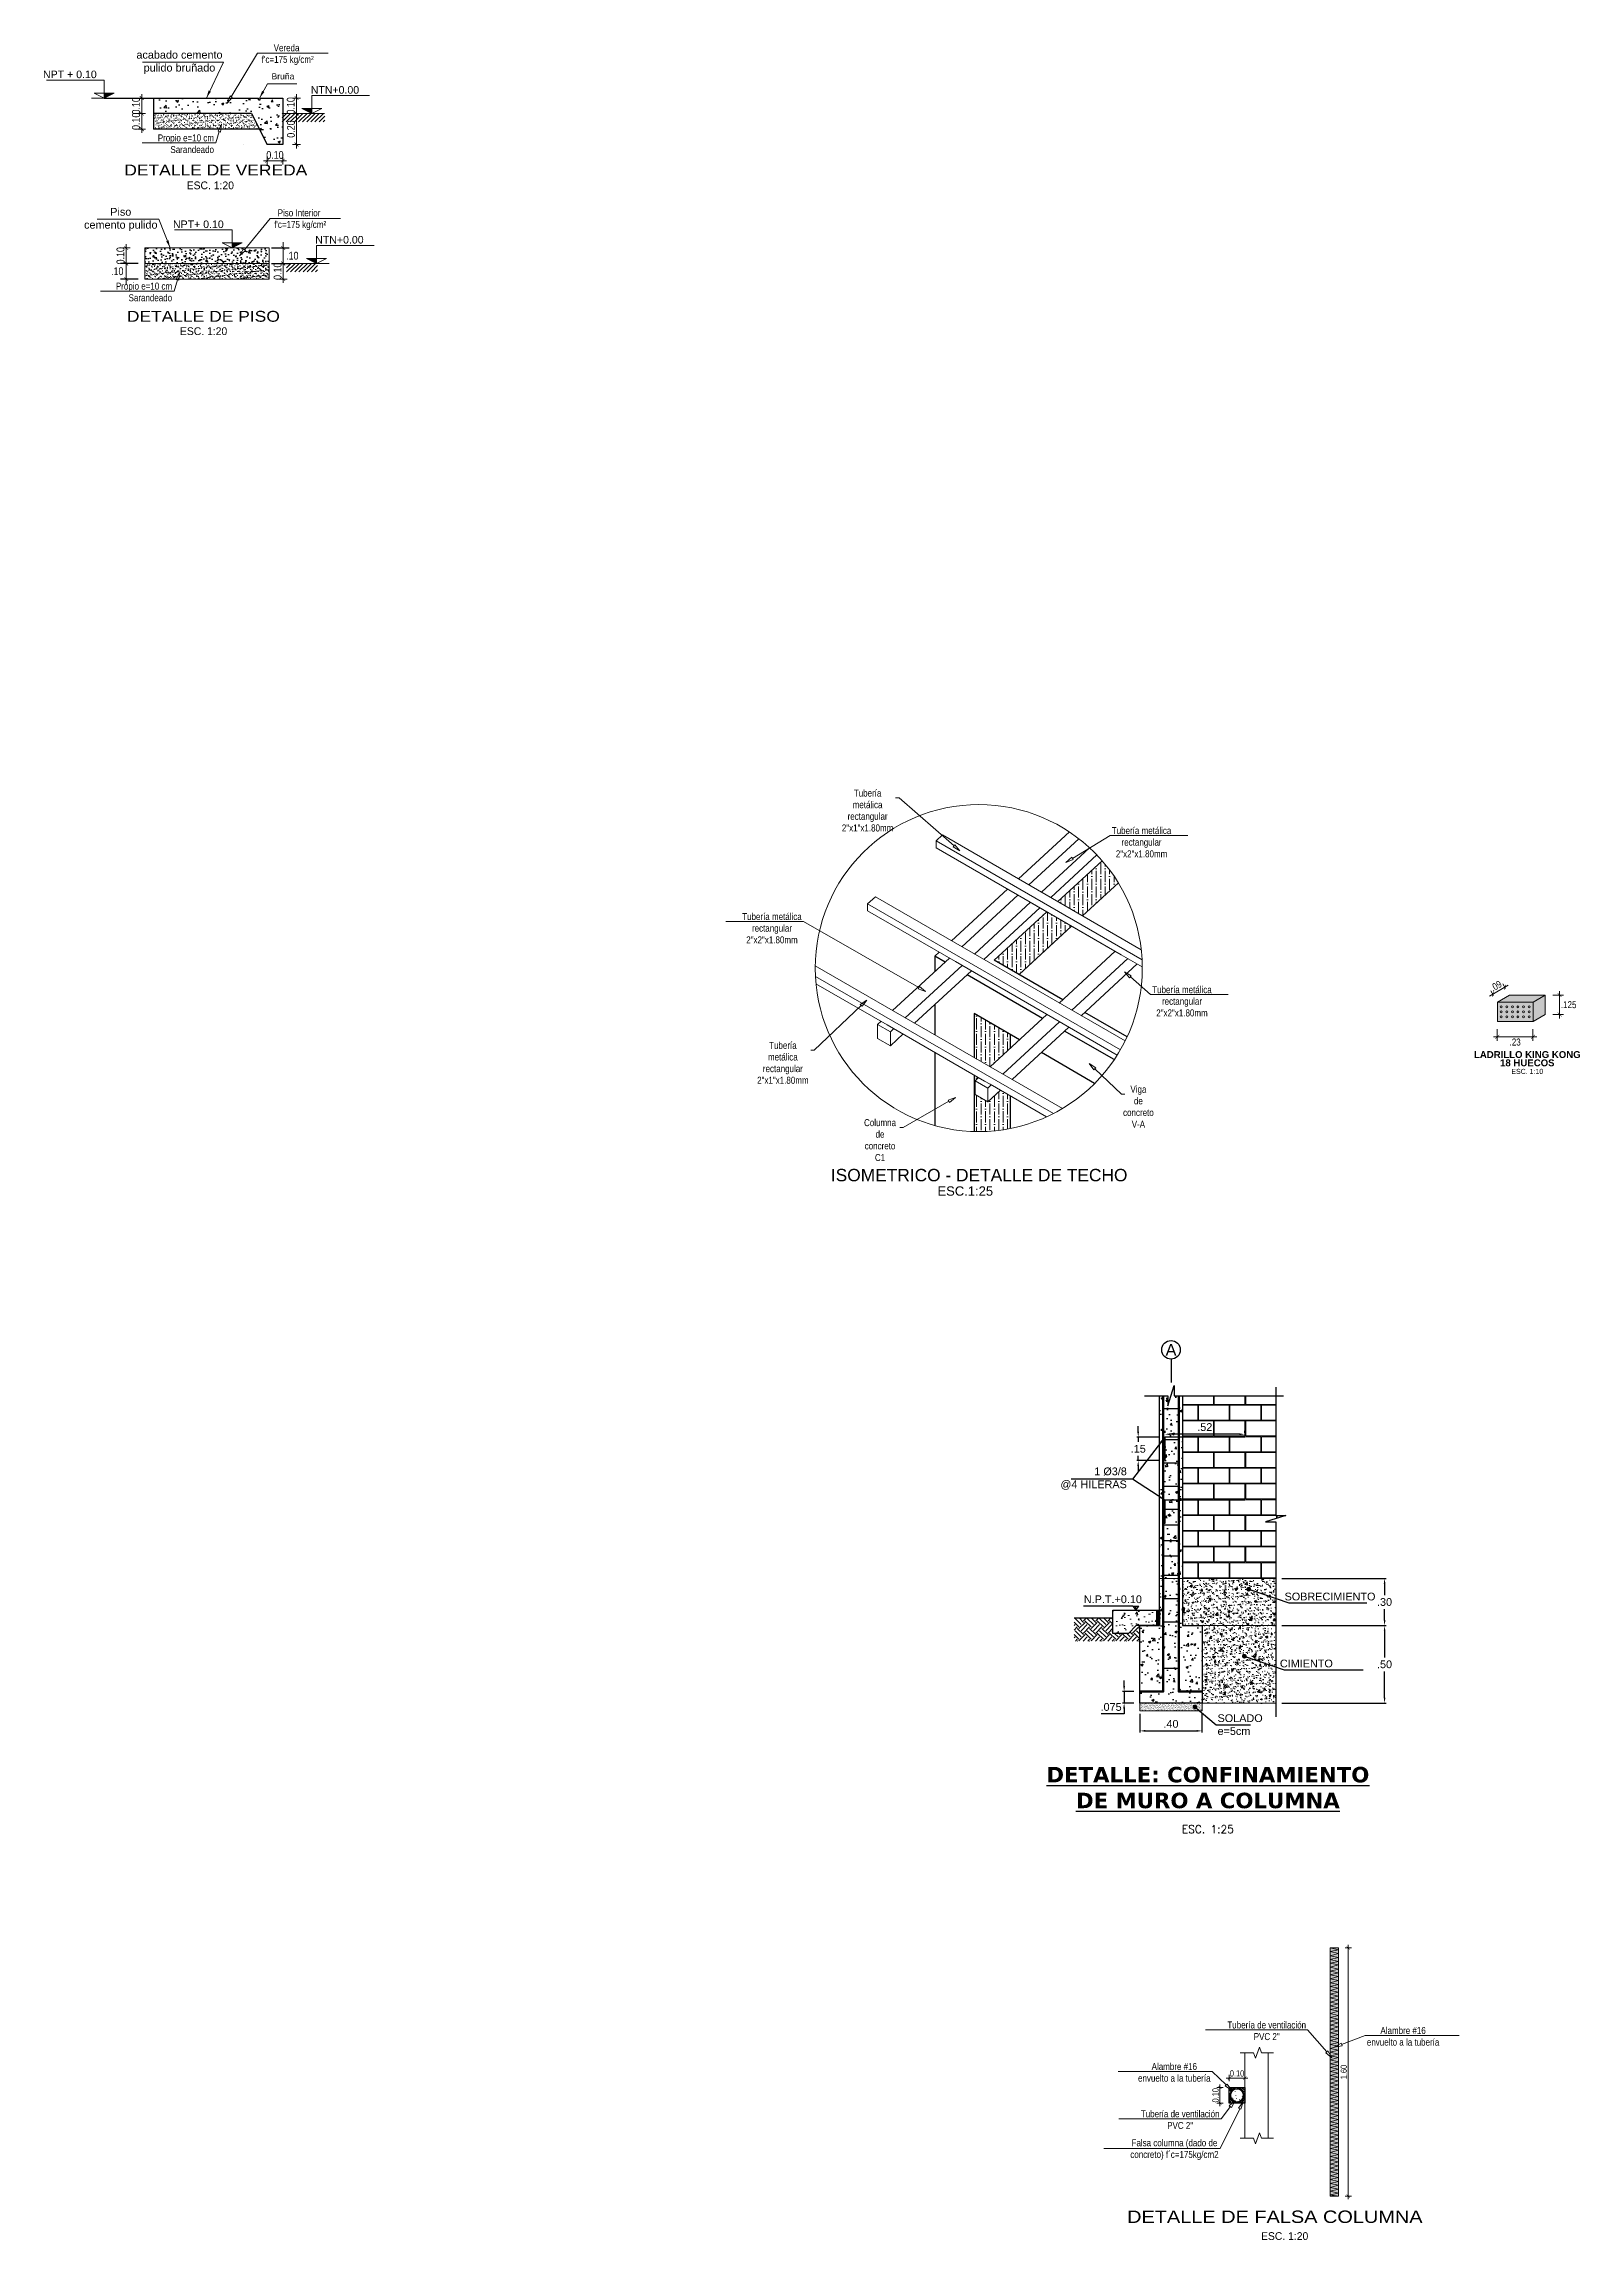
# Model space of a CAD drawing. Header units: metres. Extents: x 912 to 1393, y 476 to 584.
# Drawn here: x 1288.91 to 1298.81, y 488.27 to 502.43 of the extents above; entities that cross this region are included whole.
import ezdxf
from ezdxf import colors
from ezdxf.entities.mleader import LeaderData, LeaderLine
from ezdxf.enums import TextEntityAlignment as Align
from ezdxf.math import Vec2, Vec3

# ---------------------------------------------------------------- set-up
doc = ezdxf.new("R2010")
doc.units = ezdxf.units.M
doc.linetypes.add('HIDDEN2', pattern=[0.1875, 0.125, -0.0625])
for name, color, linetype, lineweight in [('-Achurado', 251, 'Continuous', 5), ('-Acotado', 251, 'Continuous', 5), ('-Ladrillo', 34, 'Continuous', 9), ('-Textos', 7, 'Continuous', 20), ('0 FINA', 1, 'Continuous', 0), ('01_ACHURADO', 8, 'Continuous', 0), ('A_Muros altos', 7, 'Continuous', 40), ('Desagüe', 155, 'Continuous', 40), ('FIC-2ES_ACERO_', 160, 'Continuous', 30), ('hatch', 253, 'Continuous', 20), ('MURO', 7, 'Continuous', 30), ('muros', 7, 'Continuous', 35), ('pisos', 8, 'Continuous', 13), ('PL-03', 7, 'Continuous', 30), ('techo', 13, 'Continuous', 25), ('TEXTO', 7, 'Continuous', 20), ('TUBERIA METALICA', 20, 'Continuous', 30)]:
    doc.layers.add(name, color=color, linetype=linetype, lineweight=lineweight)
for name, color, linetype in [('00_ACOTADO', 9, 'Continuous'), ('00_TXT-NOTA', 7, 'Continuous'), ('00_TXT-SUBTITULO', 162, 'Continuous'), ('00_TXT-TITULO', 174, 'Continuous'), ('01_BLOKC', 1, 'Continuous'), ('01_INDICADORES', 9, 'Continuous'), ('01_L-FINA 1', 1, 'Continuous'), ('A_50_CotasExter', 253, 'Continuous'), ('FALSA COLUMNA', 250, 'Continuous'), ('G-TEXTOS-TITULOS', 4, 'Continuous'), ('PL-05', 7, 'Continuous')]:
    doc.layers.add(name, color=color, linetype=linetype)
doc.layers.add('FIC-2ES_COTAS', color=7, linetype='Continuous', lineweight=5, true_color=0x6b006b)
doc.layers.add('Observaciones', color=250, linetype='Continuous', plot=False)
doc.layers.add('Observacioness', color=6, linetype='Continuous', plot=False)
doc.styles.add('-Arial Narrow', font='ARIALN.TTF')
doc.styles.add('25-TITULO', font='arialbd.ttf', dxfattribs={"height": 0.1})
doc.styles.add('ARIAL', font='arial.ttf')
doc.styles.add('ARIAL-10', font='arial.ttf')
doc.styles.add('ARIAL_N-10', font='arialbd.ttf')
doc.styles.add('COTAS Y DIRECTRIZ', font='ARIALN.TTF')
doc.styles.add('L80', font='arial.ttf')
doc.styles.add('ROMANS-10', font='romans.shx')
doc.styles.add('sw 721', font='swissel.ttf')
doc.styles.add('TECHNICLIGHT', font='tel_____.pfb')
doc.dimstyles.new('corte 25', dxfattribs={"dimtxt": 0.05, "dimasz": 0.025, "dimexe": 0.025, "dimexo": 0.0125, "dimgap": 0.0125, "dimtad": 1, "dimzin": 4, "dimdsep": 46, "dimtxsty": 'ARIAL', "dimblk": 'ARCHTICK', "dimcen": 0.025, "dimdle": 0.025, "dimclrd": 256, "dimclre": 256, "dimclrt": 7, "dimadec": 0, "dimazin": 0, "dimtfac": 1, "dimtix": 1, "dimtmove": 0, "dimatfit": 3, "dimfxl": 0.1, "dimlwd": -1, "dimarcsym": 0})
doc.dimstyles.new('ESC 1-25 PERFIL', dxfattribs={"dimtxt": 0.05, "dimasz": 0.035, "dimexe": 0.01, "dimexo": 0.04, "dimgap": 0.02, "dimtad": 1, "dimtih": 1, "dimtoh": 1, "dimzin": 4, "dimdsep": 46, "dimtxsty": 'ARIAL', "dimcen": 0.09, "dimdle": 0.02, "dimclrd": 256, "dimclre": 256, "dimclrt": 7, "dimazin": 2, "dimtfac": 1, "dimtix": 1, "dimtmove": 0, "dimatfit": 0, "dimfxl": 0.06, "dimarcsym": 0})
doc.dimstyles.new('ESC 1-50 PLANTA', dxfattribs={"dimtxt": 0.075, "dimasz": 0.075, "dimexe": 0.05, "dimexo": 0.07, "dimgap": 0.03, "dimtad": 1, "dimtoh": 1, "dimzin": 4, "dimdsep": 46, "dimtxsty": 'ARIAL', "dimblk": 'OBLIQUE', "dimcen": 0.09, "dimdle": 0.05, "dimclrd": 256, "dimclre": 256, "dimclrt": 1, "dimazin": 2, "dimtfac": 1, "dimtix": 1, "dimtmove": 0, "dimatfit": 0, "dimfxl": 1, "dimarcsym": 0})
doc.dimstyles.new('Esc 1_20n', dxfattribs={"dimscale": 0.02, "dimtxt": 2, "dimasz": 1, "dimexe": 1, "dimexo": 1, "dimgap": 0.45, "dimtad": 1, "dimtoh": 1, "dimzin": 3, "dimdsep": 46, "dimtxsty": '-Arial Narrow', "dimblk": 'ARCHTICK', "dimcen": 1, "dimdle": 1, "dimclrd": 252, "dimclre": 252, "dimclrt": 252, "dimadec": 0, "dimazin": 0, "dimtfac": 1, "dimtix": 1, "dimtmove": 1, "dimatfit": 2, "dimldrblk": 'ARCHTICK', "dimfxl": 1, "dimfxlon": 1, "dimtolj": 2, "dimlwd": 5, "dimlwe": 5, "dimarcsym": 0})
doc.dimstyles.new('Esc 1_25', dxfattribs={"dimscale": 0.025, "dimtxt": 1.8, "dimasz": 1, "dimexe": 1, "dimexo": 2, "dimgap": 0.45, "dimtad": 2, "dimtih": 1, "dimtoh": 1, "dimzin": 4, "dimdsep": 46, "dimtxsty": '-Arial Narrow', "dimblk": 'ARCHTICK', "dimcen": 1, "dimdle": 1, "dimclrd": 256, "dimclre": 256, "dimclrt": 7, "dimadec": 0, "dimazin": 0, "dimtfac": 1, "dimtix": 1, "dimtmove": 1, "dimatfit": 2, "dimldrblk": 'ARCHTICK', "dimfxl": 1, "dimtolj": 2, "dimlwd": 5, "dimlwe": 0, "dimarcsym": 0})
doc.dimstyles.new('FIC - CORTE', dxfattribs={"dimtxt": 2, "dimasz": 1, "dimexe": 1.5, "dimexo": 0.625, "dimgap": 0.9, "dimtad": 2, "dimtih": 1, "dimtoh": 1, "dimzin": 4, "dimdsep": 46, "dimtxsty": 'COTAS Y DIRECTRIZ', "dimblk": 'ARCHTICK', "dimcen": 0.9, "dimdle": 1.5, "dimclrd": 256, "dimclre": 256, "dimclrt": 7, "dimadec": 0, "dimazin": 0, "dimtfac": 1, "dimtix": 1, "dimtmove": 2, "dimatfit": 3, "dimfxl": 1, "dimlwd": 5, "dimarcsym": 0})
pattern_1 = [(50, (86.39052, -0.88119), (0.0728738676, -0.0063756342), [0.00762, -0.08382]), (355, (86.39052, -0.88119), (-0.0140973686, 0.076422738), [0.006096, -0.0670562337]), (100.451445, (86.396595, -0.88172), (0.058776499, 0.0700471008), [0.0064760035, -0.071236098]), (46.1842, (86.39052, -0.86087), (0.1084316164, -0.016816931), [0.01143, -0.12573]), (96.635558, (86.39956, -0.86227), (0.094961654, 0.09897045), [0.009714009, -0.106854243]), (351.184151, (86.39052, -0.86087), (0.094961654, 0.09897045), [0.009143987, -0.100583893]), (21, (86.40068, -0.86595), (0.0606457565, -0.0409060793), [0.00762, -0.08382]), (326, (86.40068, -0.86595), (0.0247208113, 0.0736751864), [0.006096, -0.067056]), (71.451445, (86.405736, -0.86936), (0.0853665677, 0.0327691076), [0.0064760035, -0.071235975]), (37.5, (86.390522, -0.88119), (0.0012354413, 0.03382201555), [0, -0.0662432, 0, -0.068072, 0, -0.06731]), (7.5, (86.390522, -0.88119), (0.026727865, 0.0400722299), [0, -0.0388112, 0, -0.0647192, 0, -0.025654]), (327.5, (86.367865, -0.88119), (0.05423623807, -0.0022914976), [0, -0.0254, 0, -0.079248, 0, -0.105156]), (317.5, (86.357705, -0.88119), (0.0592516726, 0.0101705964), [0, -0.03302, 0, -0.0526288, 0, -0.074676])]
pattern_2 = [(37.5, (72.631008, 0.88985), (-0.00080001565, 0.02447066187), [0, -0.019304, 0, -0.02159, 0, -0.0206375]), (7.5, (72.63101, 0.88985), (0.02247616416, 0.035841255), [0, -0.010414, 0, -0.017399, 0, -0.0066675]), (327.5, (72.615387, 0.88985), (0.0395496185, 7.185923e-05), [0, -0.00635, 0, -0.02286, 0, -0.029845]), (317.5, (72.615387, 0.88985), (0.0381778226, 0.0111464662), [0, -0.003175, 0, -0.014986, 0, -0.017145])]
pattern_3 = [(90, (72.33851, -0.233007), (-0.028575, 0.05000625), [0.0714375, -0.0142875, 0, -0.0142875])]

msp = doc.modelspace()

# ---------------------------------------------------------------- texts
at = {"layer": '-Textos', "style": '-Arial Narrow'}
msp.add_text('ESC. 1:10', height=0.03283, dxfattribs=at).set_placement((1298.4704, 495.8078), align=Align.MIDDLE_CENTER)
at = {"layer": '00_TXT-NOTA', "style": 'ARIAL'}
msp.add_text('N.P.T.+0.10', height=0.05, dxfattribs=at).set_placement((1295.611, 492.3788))
at = {"layer": '00_TXT-NOTA', "char_height": 0.05, "attachment_point": 5, "style": 'ARIAL'}
for s, insert, width in [('\\A1;\\pxqr;1 Ø3/8\\P@4 HILERAS\\P ', (1295.5193, 493.1402), 0.738218), ('\\A1;\\pxql;SOBRECIMIENTO', (1297.2678, 492.4211), 0.724756), ('\\A1;\\pxql;CIMIENTO', (1297.1916, 491.9892), 0.632738), ('\\A1;\\pxql;SOLADO\\Pe=5cm', (1296.6291, 491.595), 0.311508)]:
    msp.add_mtext(s, dxfattribs=dict(at, insert=insert, width=width))
at = {"layer": '00_TXT-SUBTITULO', "style": 'ROMANS-10'}
msp.add_text('ESC. 1:25', height=0.05, dxfattribs=at).set_placement((1296.4108, 490.9212), align=Align.MIDDLE_CENTER)
at = {"layer": '00_TXT-TITULO', "insert": (1296.4108, 491.1886), "char_height": 0.1, "width": 2.914963, "attachment_point": 5, "style": 'ARIAL_N-10'}
msp.add_mtext('\\pxqc;{\\fVerdana|b1|i0|c0|p34;\\LDETALLE: CONFINAMIENTO\\PDE MURO A COLUMNA}', dxfattribs=at)
at = {"layer": 'FIC-2ES_COTAS', "color": 0, "attachment_point": 2, "style": 'L80'}
for s, insert, char_height, width in [('\\A1;acabado cemento pulido bruñado', (1289.7803, 502.3893), 0.05, 0.722713), ('Bruña  ', (1290.4473, 502.2449), 0.03952, 0.482982), ('Piso \\Pcemento pulido', (1289.4019, 501.3763), 0.05, 0.598462)]:
    msp.add_mtext(s, dxfattribs=dict(at, insert=insert, char_height=char_height, width=width))
at = {"layer": 'G-TEXTOS-TITULOS', "color": 219, "true_color": 0x642165, "style": '25-TITULO'}
for s, height, p in [('LADRILLO KING KONG', 0.044321, (1298.4706, 495.9166)), ('18 HUECOS', 0.04432, (1298.4706, 495.8631))]:
    msp.add_text(s, height=height, dxfattribs=at).set_placement(p, align=Align.MIDDLE_CENTER)
at = {"layer": 'PL-03', "linetype": 'Continuous', "style": 'TECHNICLIGHT'}
for p in [(1289.8268, 501.4968), (1289.7834, 500.5565), (1296.7536, 488.272)]:
    msp.add_text('ESC. 1:20', height=0.05, dxfattribs=at).set_placement(p)
at = {"layer": 'PL-05', "style": 'TECHNICLIGHT', "width": 1.2}
for s, height, p in [('DETALLE DE VEREDA', 0.07, (1289.4247, 501.5858)), ('DETALLE DE PISO', 0.07, (1289.4412, 500.6424)), ('DETALLE DE FALSA COLUMNA', 0.08, (1295.8903, 488.3817))]:
    msp.add_text(s, height=height, dxfattribs=at).set_placement(p)
at = {"layer": 'TEXTO', "ltscale": 3, "attachment_point": 9, "style": 'ARIAL'}
for s, insert, char_height in [('\\A1;ISOMETRICO - DETALLE DE TECHO ', (1295.8924, 495.0981), 0.08), ('\\A1;ESC.1:25', (1295.0261, 495.0055), 0.06)]:
    msp.add_mtext(s, dxfattribs=dict(at, insert=insert, char_height=char_height))

# ---------------------------------------------------------------- blocks, each defined once
blk = doc.blocks.new('NPT-c2')
at = {"color": 0, "lineweight": 5}
for p, q in [((0, 0.361), (-1.15, 0.361)), ((-0.253, 0), (0.253, 0)), ((-0.2, 0.1), (0.2, 0.1)), ((0, 0), (-0.2, 0.1)), ((0, 0), (0, 0.361)), ((0, 0), (0.2, 0.1))]:
    blk.add_line(p, q, dxfattribs=at)
blk.add_solid([(0.2, 0.1), (0, 0.1), (0, 0)], dxfattribs=at)
at = {"style": 'ARIAL'}
blk.add_attdef('NPT%%P0.00', (-1.089, 0.48), '', height=0.15, dxfattribs=at)
blk = doc.blocks.new('_ArchTick')
at = {"layer": 'pisos', "color": 0, "const_width": 0.15}
blk.add_lwpolyline([(-0.5, -0.5), (0.5, 0.5)], dxfattribs=at)
blk = doc.blocks.new('*D353')
at = {"layer": 'A_50_CotasExter', "color": 252, "lineweight": 5, "transparency": 16777216}
for p, q in [((1290.51, 502.085), (1290.56, 502.085)), ((1290.535, 502.085), (1290.535, 502.11)), ((1290.535, 501.985), (1290.535, 502.085)), ((1290.51, 501.985), (1290.56, 501.985)), ((1290.535, 501.985), (1290.535, 501.96))]:
    blk.add_line(p, q, dxfattribs=at)
at = {"layer": 'DEFPOINTS', "color": 0, "lineweight": 20, "transparency": 16777216}
for p in [(1290.446, 502.085), (1290.535, 502.085), (1290.446, 501.985)]:
    blk.add_point(p, dxfattribs=at)
at = {"layer": 'A_50_CotasExter', "color": 252, "lineweight": 5, "transparency": 16777216, "xscale": 0.025, "yscale": 0.025, "zscale": 0.025}
for p, rotation in [((1290.535, 502.085), 270), ((1290.535, 501.985), 90)]:
    blk.add_blockref('_ArchTick', p, dxfattribs=dict(at, rotation=rotation))
at = {"layer": 'A_50_CotasExter', "color": 252, "transparency": 16777216, "insert": (1290.498, 502.035), "char_height": 0.05, "attachment_point": 5, "rotation": 90, "style": '-Arial Narrow'}
blk.add_mtext('\\A2;0.10', dxfattribs=at)
blk = doc.blocks.new('*D354')
at = {"layer": 'A_50_CotasExter', "color": 252, "lineweight": 5, "transparency": 16777216}
for p, q in [((1290.346, 501.681), (1290.321, 501.681)), ((1290.346, 501.706), (1290.346, 501.656)), ((1290.346, 501.681), (1290.446, 501.681)), ((1290.446, 501.706), (1290.446, 501.656)), ((1290.446, 501.681), (1290.471, 501.681))]:
    blk.add_line(p, q, dxfattribs=at)
at = {"layer": 'DEFPOINTS', "color": 0, "lineweight": 20, "transparency": 16777216}
for p in [(1290.346, 501.751), (1290.446, 501.763), (1290.446, 501.681)]:
    blk.add_point(p, dxfattribs=at)
at = {"layer": 'A_50_CotasExter', "color": 252, "lineweight": 5, "transparency": 16777216, "xscale": 0.025, "yscale": 0.025, "zscale": 0.025}
blk.add_blockref('_ArchTick', (1290.346, 501.681), dxfattribs=at)
at = {"layer": 'A_50_CotasExter', "color": 252, "lineweight": 5, "transparency": 16777216, "xscale": 0.025, "yscale": 0.025, "zscale": 0.025, "rotation": 180}
blk.add_blockref('_ArchTick', (1290.446, 501.681), dxfattribs=at)
at = {"layer": 'A_50_CotasExter', "color": 252, "transparency": 16777216, "insert": (1290.396, 501.718), "char_height": 0.05, "attachment_point": 5, "style": '-Arial Narrow'}
blk.add_mtext('\\A2;0.10', dxfattribs=at)
blk = doc.blocks.new('*D355')
at = {"layer": 'A_50_CotasExter', "color": 252, "lineweight": 5, "transparency": 16777216}
for p, q in [((1289.562, 501.985), (1289.512, 501.985)), ((1289.537, 501.985), (1289.537, 502.01)), ((1289.537, 501.885), (1289.537, 501.985)), ((1289.562, 501.885), (1289.512, 501.885)), ((1289.537, 501.885), (1289.537, 501.86))]:
    blk.add_line(p, q, dxfattribs=at)
at = {"layer": 'DEFPOINTS', "color": 0, "lineweight": 20, "transparency": 16777216}
for p in [(1289.537, 501.985), (1289.599, 501.985), (1289.599, 501.885)]:
    blk.add_point(p, dxfattribs=at)
at = {"layer": 'A_50_CotasExter', "color": 252, "lineweight": 5, "transparency": 16777216, "xscale": 0.025, "yscale": 0.025, "zscale": 0.025}
for p, rotation in [((1289.537, 501.985), 270), ((1289.537, 501.885), 90)]:
    blk.add_blockref('_ArchTick', p, dxfattribs=dict(at, rotation=rotation))
at = {"layer": 'A_50_CotasExter', "color": 252, "transparency": 16777216, "insert": (1289.5, 501.935), "char_height": 0.05, "attachment_point": 5, "rotation": 90, "style": '-Arial Narrow'}
blk.add_mtext('\\A2;0.10', dxfattribs=at)
blk = doc.blocks.new('*D356')
at = {"layer": 'A_50_CotasExter', "color": 252, "lineweight": 5, "transparency": 16777216}
for p, q in [((1289.562, 502.085), (1289.512, 502.085)), ((1289.537, 502.085), (1289.537, 502.11)), ((1289.537, 501.985), (1289.537, 502.085)), ((1289.562, 501.985), (1289.512, 501.985)), ((1289.537, 501.985), (1289.537, 501.96))]:
    blk.add_line(p, q, dxfattribs=at)
at = {"layer": 'DEFPOINTS', "color": 0, "lineweight": 20, "transparency": 16777216}
for p in [(1289.537, 502.085), (1289.599, 502.085), (1289.599, 501.985)]:
    blk.add_point(p, dxfattribs=at)
at = {"layer": 'A_50_CotasExter', "color": 252, "lineweight": 5, "transparency": 16777216, "xscale": 0.025, "yscale": 0.025, "zscale": 0.025}
for p, rotation in [((1289.537, 502.085), 270), ((1289.537, 501.985), 90)]:
    blk.add_blockref('_ArchTick', p, dxfattribs=dict(at, rotation=rotation))
at = {"layer": 'A_50_CotasExter', "color": 252, "transparency": 16777216, "insert": (1289.5, 502.035), "char_height": 0.05, "attachment_point": 5, "rotation": 90, "style": '-Arial Narrow'}
blk.add_mtext('\\A2;0.10', dxfattribs=at)
blk = doc.blocks.new('*D357')
at = {"layer": 'DEFPOINTS', "color": 0, "lineweight": 20, "transparency": 16777216}
for p in [(1289.437, 501.018), (1289.529, 501.018), (1289.529, 500.918)]:
    blk.add_point(p, dxfattribs=at)
at = {"layer": 'FIC-2ES_COTAS', "lineweight": -2, "transparency": 16777216}
for p, q in [((1289.513, 501.018), (1289.4, 501.018)), ((1289.513, 500.918), (1289.4, 500.918))]:
    blk.add_line(p, q, dxfattribs=at)
at = {"layer": 'FIC-2ES_COTAS', "lineweight": 5, "transparency": 16777216}
blk.add_line((1289.437, 500.881), (1289.437, 501.056), dxfattribs=at)
at = {"layer": 'FIC-2ES_COTAS', "lineweight": 5, "transparency": 16777216, "xscale": 0.025, "yscale": 0.025, "zscale": 0.025}
for p, rotation in [((1289.437, 501.018), 90), ((1289.437, 500.918), 270)]:
    blk.add_blockref('_ArchTick', p, dxfattribs=dict(at, rotation=rotation))
at = {"layer": 'FIC-2ES_COTAS', "color": 7, "transparency": 16777216, "insert": (1289.379, 500.968), "char_height": 0.05, "attachment_point": 5, "style": 'COTAS Y DIRECTRIZ'}
blk.add_mtext('.10', dxfattribs=at)
blk = doc.blocks.new('*D362')
at = {"layer": 'A_50_CotasExter', "color": 252, "lineweight": 5, "transparency": 16777216}
for p, q in [((1289.462, 501.118), (1289.412, 501.118)), ((1289.437, 501.118), (1289.437, 501.143)), ((1289.437, 501.018), (1289.437, 501.118)), ((1289.462, 501.018), (1289.412, 501.018)), ((1289.437, 501.018), (1289.437, 500.993))]:
    blk.add_line(p, q, dxfattribs=at)
at = {"layer": 'DEFPOINTS', "color": 0, "lineweight": 20, "transparency": 16777216}
for p in [(1289.437, 501.118), (1289.529, 501.118), (1289.529, 501.018)]:
    blk.add_point(p, dxfattribs=at)
at = {"layer": 'A_50_CotasExter', "color": 252, "lineweight": 5, "transparency": 16777216, "xscale": 0.025, "yscale": 0.025, "zscale": 0.025}
for p, rotation in [((1289.437, 501.118), 270), ((1289.437, 501.018), 90)]:
    blk.add_blockref('_ArchTick', p, dxfattribs=dict(at, rotation=rotation))
at = {"layer": 'A_50_CotasExter', "color": 252, "transparency": 16777216, "insert": (1289.4, 501.068), "char_height": 0.05, "attachment_point": 5, "rotation": 90, "style": '-Arial Narrow'}
blk.add_mtext('\\A2;0.10', dxfattribs=at)
blk = doc.blocks.new('*D363')
at = {"layer": 'A_50_CotasExter', "color": 252, "lineweight": 5, "transparency": 16777216}
for p, q in [((1290.424, 501.018), (1290.474, 501.018)), ((1290.449, 501.018), (1290.449, 501.043)), ((1290.449, 500.918), (1290.449, 501.018)), ((1290.424, 500.918), (1290.474, 500.918)), ((1290.449, 500.918), (1290.449, 500.893))]:
    blk.add_line(p, q, dxfattribs=at)
at = {"layer": 'DEFPOINTS', "color": 0, "lineweight": 20, "transparency": 16777216}
for p in [(1290.358, 501.018), (1290.449, 501.018), (1290.358, 500.918)]:
    blk.add_point(p, dxfattribs=at)
at = {"layer": 'A_50_CotasExter', "color": 252, "lineweight": 5, "transparency": 16777216, "xscale": 0.025, "yscale": 0.025, "zscale": 0.025}
for p, rotation in [((1290.449, 501.018), 270), ((1290.449, 500.918), 90)]:
    blk.add_blockref('_ArchTick', p, dxfattribs=dict(at, rotation=rotation))
at = {"layer": 'A_50_CotasExter', "color": 252, "transparency": 16777216, "insert": (1290.413, 500.968), "char_height": 0.05, "attachment_point": 5, "rotation": 90, "style": '-Arial Narrow'}
blk.add_mtext('\\A2;0.10', dxfattribs=at)
blk = doc.blocks.new('*D364')
at = {"layer": 'DEFPOINTS', "color": 0, "lineweight": 20, "transparency": 16777216}
for p in [(1290.358, 501.118), (1290.449, 501.118), (1290.358, 501.018)]:
    blk.add_point(p, dxfattribs=at)
at = {"layer": 'FIC-2ES_COTAS', "lineweight": -2, "transparency": 16777216}
for p, q in [((1290.373, 501.118), (1290.487, 501.118)), ((1290.373, 501.018), (1290.487, 501.018))]:
    blk.add_line(p, q, dxfattribs=at)
at = {"layer": 'FIC-2ES_COTAS', "lineweight": 5, "transparency": 16777216}
blk.add_line((1290.449, 500.981), (1290.449, 501.156), dxfattribs=at)
at = {"layer": 'FIC-2ES_COTAS', "lineweight": 5, "transparency": 16777216, "xscale": 0.025, "yscale": 0.025, "zscale": 0.025}
for p, rotation in [((1290.449, 501.118), 90), ((1290.449, 501.018), 270)]:
    blk.add_blockref('_ArchTick', p, dxfattribs=dict(at, rotation=rotation))
at = {"layer": 'FIC-2ES_COTAS', "color": 7, "transparency": 16777216, "insert": (1290.508, 501.068), "char_height": 0.05, "attachment_point": 5, "style": 'COTAS Y DIRECTRIZ'}
blk.add_mtext('.10', dxfattribs=at)
blk = doc.blocks.new('*D369')
at = {"layer": 'A_50_CotasExter', "color": 252, "lineweight": 5, "transparency": 16777216}
for p, q in [((1290.51, 501.985), (1290.56, 501.985)), ((1290.535, 502.01), (1290.535, 501.76)), ((1290.51, 501.785), (1290.56, 501.785))]:
    blk.add_line(p, q, dxfattribs=at)
at = {"layer": 'DEFPOINTS', "color": 0, "lineweight": 20, "transparency": 16777216}
for p in [(1290.446, 501.985), (1290.446, 501.785), (1290.535, 501.785)]:
    blk.add_point(p, dxfattribs=at)
at = {"layer": 'A_50_CotasExter', "color": 252, "lineweight": 5, "transparency": 16777216, "xscale": 0.025, "yscale": 0.025, "zscale": 0.025}
for p, rotation in [((1290.535, 501.985), 90), ((1290.535, 501.785), 270)]:
    blk.add_blockref('_ArchTick', p, dxfattribs=dict(at, rotation=rotation))
at = {"layer": 'A_50_CotasExter', "color": 252, "transparency": 16777216, "insert": (1290.499, 501.885), "char_height": 0.05, "attachment_point": 5, "rotation": 90, "style": '-Arial Narrow'}
blk.add_mtext('\\A2;0.20', dxfattribs=at)
blk = doc.blocks.new('_ClosedBlank')
at = {"color": 0, "linetype": 'ByBlock', "lineweight": -2}
for p, q in [((-1, 0.17), (0, 0)), ((-1, 0.17), (-1, -0.17)), ((0, 0), (-1, -0.17))]:
    blk.add_line(p, q, dxfattribs=at)
blk = doc.blocks.new('*D121')
at = {"layer": '00_ACOTADO', "lineweight": -2, "transparency": 16777216}
for p, q in [((1295.871, 491.844), (1295.871, 491.879)), ((1295.933, 491.809), (1295.861, 491.809)), ((1295.933, 491.734), (1295.861, 491.734)), ((1295.871, 491.809), (1295.871, 491.734)), ((1295.871, 491.664), (1295.724, 491.664)), ((1295.871, 491.699), (1295.871, 491.664))]:
    blk.add_line(p, q, dxfattribs=at)
at = {"layer": '00_ACOTADO', "lineweight": 20, "transparency": 16777216}
for points in [[(1295.865, 491.844), (1295.877, 491.844), (1295.871, 491.809)], [(1295.865, 491.699), (1295.877, 491.699), (1295.871, 491.734)]]:
    blk.add_solid(points, dxfattribs=at)
at = {"layer": 'DEFPOINTS', "color": 0, "lineweight": 20, "transparency": 16777216}
for p in [(1295.871, 491.734), (1295.973, 491.809), (1295.973, 491.734)]:
    blk.add_point(p, dxfattribs=at)
at = {"layer": '00_ACOTADO', "color": 7, "transparency": 16777216, "insert": (1295.787, 491.709), "char_height": 0.05, "attachment_point": 5, "style": 'ARIAL'}
blk.add_mtext('.075', dxfattribs=at)
blk = doc.blocks.new('_Oblique')
at = {"color": 0, "linetype": 'ByBlock', "lineweight": -2}
blk.add_line((-0.5, -0.5), (0.5, 0.5), dxfattribs=at)
blk = doc.blocks.new('*D118')
at = {"layer": '00_ACOTADO', "lineweight": -2, "transparency": 16777216}
for p, q in [((1295.973, 491.665), (1295.973, 491.545)), ((1296.373, 491.665), (1296.373, 491.545)), ((1296.008, 491.555), (1296.338, 491.555))]:
    blk.add_line(p, q, dxfattribs=at)
at = {"layer": '00_ACOTADO', "lineweight": 20, "transparency": 16777216}
for points in [[(1296.008, 491.561), (1296.008, 491.549), (1295.973, 491.555)], [(1296.338, 491.561), (1296.338, 491.549), (1296.373, 491.555)]]:
    blk.add_solid(points, dxfattribs=at)
at = {"layer": 'DEFPOINTS', "color": 0, "lineweight": 20, "transparency": 16777216}
for p in [(1295.973, 491.705), (1296.373, 491.705), (1296.373, 491.555)]:
    blk.add_point(p, dxfattribs=at)
at = {"layer": '00_ACOTADO', "color": 7, "transparency": 16777216, "insert": (1296.173, 491.6), "char_height": 0.05, "attachment_point": 5, "style": 'ARIAL'}
blk.add_mtext('.40', dxfattribs=at)
blk = doc.blocks.new('*D119')
at = {"layer": '00_ACOTADO', "lineweight": -2, "transparency": 16777216}
for p, q in [((1296.888, 492.234), (1297.56, 492.234)), ((1297.55, 492.199), (1297.55, 492.029)), ((1297.55, 491.769), (1297.55, 491.938)), ((1296.888, 491.734), (1297.56, 491.734))]:
    blk.add_line(p, q, dxfattribs=at)
at = {"layer": '00_ACOTADO', "lineweight": 20, "transparency": 16777216}
for points in [[(1297.545, 492.199), (1297.556, 492.199), (1297.55, 492.234)], [(1297.545, 491.769), (1297.556, 491.769), (1297.55, 491.734)]]:
    blk.add_solid(points, dxfattribs=at)
at = {"layer": 'DEFPOINTS', "color": 0, "lineweight": 20, "transparency": 16777216}
for p in [(1296.848, 492.234), (1296.848, 491.734), (1297.55, 491.734)]:
    blk.add_point(p, dxfattribs=at)
at = {"layer": '00_ACOTADO', "color": 7, "transparency": 16777216, "insert": (1297.55, 491.984), "char_height": 0.05, "attachment_point": 5, "style": 'ARIAL'}
blk.add_mtext('.50', dxfattribs=at)
blk = doc.blocks.new('*D120')
at = {"layer": '00_ACOTADO', "lineweight": -2, "transparency": 16777216}
for p, q in [((1296.888, 492.538), (1297.56, 492.538)), ((1297.55, 492.503), (1297.55, 492.431)), ((1297.55, 492.269), (1297.55, 492.34)), ((1296.888, 492.234), (1297.56, 492.234))]:
    blk.add_line(p, q, dxfattribs=at)
at = {"layer": '00_ACOTADO', "lineweight": 20, "transparency": 16777216}
for points in [[(1297.545, 492.503), (1297.556, 492.503), (1297.55, 492.538)], [(1297.545, 492.269), (1297.556, 492.269), (1297.55, 492.234)]]:
    blk.add_solid(points, dxfattribs=at)
at = {"layer": 'DEFPOINTS', "color": 0, "lineweight": 20, "transparency": 16777216}
for p in [(1296.848, 492.538), (1296.848, 492.234), (1297.55, 492.234)]:
    blk.add_point(p, dxfattribs=at)
at = {"layer": '00_ACOTADO', "color": 7, "transparency": 16777216, "insert": (1297.55, 492.386), "char_height": 0.05, "attachment_point": 5, "style": 'ARIAL'}
blk.add_mtext('.30', dxfattribs=at)
blk = doc.blocks.new('*U116')
h = blk.add_hatch()
h.set_pattern_fill('AR-SAND', color=0, scale=0.05)
h.set_pattern_definition([(37.5, (-529.4724, -21.3325), (-0.0800016, 2.447066), [0, -1.9304, 0, -2.159, 0, -2.06375]), (7.5, (-529.4724, -21.3325), (2.247616, 3.584126), [0, -1.0414, 0, -1.7399, 0, -0.66675]), (327.5, (-531.0345, -21.3325), (3.954962, 0.007186), [0, -0.635, 0, -2.286, 0, -2.9845]), (317.5, (-531.0345, -21.3325), (3.817782, 1.114647), [0, -0.3175, 0, -1.4986, 0, -1.7145])])
h.paths.add_polyline_path([(0.02, 0.025), (0, 0.025), (0, 0)])
for points in [[(-0.02, 0.025), (-0.338, 0.025)], [(-0.02, 0.025), (0, 0), (0.02, 0.025)], [(-0.02, 0.025), (0.02, 0.025)], [(0, 0), (0, 0.025)]]:
    blk.add_lwpolyline(points)
blk = doc.blocks.new('*U117')
at = {"color": 171, "linetype": 'Continuous', "ltscale": 5}
blk.add_lwpolyline([(0, -1.6), (0, -5.6)], dxfattribs=at)
at = {"color": 171}
blk.add_circle((0, 0), 1.6, dxfattribs=at)
at = {"color": 171, "style": 'ARIAL-10'}
blk.add_attdef('A', text='', height=2, dxfattribs=at).set_placement((0, 0), align=Align.MIDDLE_CENTER)
blk = doc.blocks.new('*D122')
at = {"lineweight": -2, "transparency": 16777216}
for p, q in [((1296.133, 493.489), (1296.133, 493.478)), ((1296.613, 493.468), (1296.168, 493.468)), ((1296.648, 493.489), (1296.648, 493.478))]:
    blk.add_line(p, q, dxfattribs=at)
at = {"lineweight": 20, "transparency": 16777216}
for points in [[(1296.168, 493.474), (1296.168, 493.462), (1296.133, 493.468)], [(1296.613, 493.474), (1296.613, 493.462), (1296.648, 493.468)]]:
    blk.add_solid(points, dxfattribs=at)
at = {"layer": 'DEFPOINTS', "color": 0, "lineweight": 20, "transparency": 16777216}
for p in [(1296.133, 493.468), (1296.133, 493.449), (1296.648, 493.449)]:
    blk.add_point(p, dxfattribs=at)
at = {"color": 7, "transparency": 16777216, "insert": (1296.391, 493.514), "char_height": 0.05, "attachment_point": 5, "style": 'ARIAL'}
blk.add_mtext('.52', dxfattribs=at)
blk = doc.blocks.new('*D123')
at = {"lineweight": -2, "transparency": 16777216}
for p, q in [((1296.093, 493.449), (1295.952, 493.449)), ((1295.962, 493.484), (1295.962, 493.519)), ((1295.962, 493.449), (1295.962, 493.419)), ((1296.093, 493.299), (1295.952, 493.299)), ((1295.962, 493.299), (1295.962, 493.328)), ((1295.962, 493.264), (1295.962, 493.229))]:
    blk.add_line(p, q, dxfattribs=at)
at = {"lineweight": 20, "transparency": 16777216}
for points in [[(1295.956, 493.484), (1295.967, 493.484), (1295.962, 493.449)], [(1295.956, 493.264), (1295.967, 493.264), (1295.962, 493.299)]]:
    blk.add_solid(points, dxfattribs=at)
at = {"layer": 'DEFPOINTS', "color": 0, "lineweight": 20, "transparency": 16777216}
for p in [(1295.962, 493.449), (1296.133, 493.449), (1296.133, 493.299)]:
    blk.add_point(p, dxfattribs=at)
at = {"color": 7, "transparency": 16777216, "insert": (1295.962, 493.374), "char_height": 0.05, "attachment_point": 5, "style": 'ARIAL'}
blk.add_mtext('.15', dxfattribs=at)
blk = doc.blocks.new('Ladrillo Kink Kong')
at = {"layer": '-Acotado'}
h = blk.add_hatch(color=20, dxfattribs=at)
h.dxf.hatch_style = 1
h.set_gradient(color1=(255, 63, 0), color2=(255, 127, 0), tint=1, name='INVCYLINDER')
h.paths.add_polyline_path([(0.115, 0.125), (0.193, 0.17), (-0.037, 0.17), (-0.115, 0.125)])
h.paths.add_polyline_path([(0.115, 0), (0.193, 0.045), (0.193, 0.17), (0.115, 0.125)])
h.paths.add_polyline_path([(0.115, 0), (0.115, 0.125), (-0.115, 0.125), (-0.115, 0)])
h.paths.add_polyline_path([(0.097, 0.062, -1), (0.085, 0.062, -1)], flags=16)
h.paths.add_polyline_path([(0.012, 0.03, -1), (0.024, 0.03, -1)], flags=16)
h.paths.add_polyline_path([(0.012, 0.062, -1), (0.024, 0.062, -1)], flags=16)
h.paths.add_polyline_path([(-0.061, 0.03, -1), (-0.048, 0.03, -1)], flags=16)
h.paths.add_polyline_path([(-0.097, 0.03, -1), (-0.085, 0.03, -1)], flags=16)
h.paths.add_polyline_path([(-0.097, 0.062, -1), (-0.085, 0.062, -1)], flags=16)
h = blk.add_hatch(color=256, dxfattribs=at)
h.dxf.hatch_style = 1
h.paths.add_polyline_path([(-0.097, 0.095, 1), (-0.085, 0.095, 1)])
h.paths.add_polyline_path([(-0.061, 0.095, 1), (-0.048, 0.095, 1)])
h.paths.add_polyline_path([(-0.012, 0.095, 1), (-0.024, 0.095, 1)])
h.paths.add_polyline_path([(0.024, 0.095, 1), (0.012, 0.095, 1)])
h.paths.add_polyline_path([(0.061, 0.095, 1), (0.048, 0.095, 1)])
h.paths.add_polyline_path([(0.085, 0.095, 1), (0.097, 0.095, 1)])
h.paths.add_polyline_path([(0.097, 0.062, 1), (0.085, 0.062, 1)])
h.paths.add_polyline_path([(0.061, 0.062, 1), (0.048, 0.062, 1)])
h.paths.add_polyline_path([(0.012, 0.062, 1), (0.024, 0.062, 1)])
h.paths.add_polyline_path([(-0.024, 0.062, 1), (-0.012, 0.062, 1)])
h.paths.add_polyline_path([(-0.048, 0.062, 1), (-0.061, 0.062, 1)])
h.paths.add_polyline_path([(-0.097, 0.062, 1), (-0.085, 0.062, 1)])
h.paths.add_polyline_path([(-0.097, 0.03, 1), (-0.085, 0.03, 1)])
h.paths.add_polyline_path([(-0.048, 0.03, 1), (-0.061, 0.03, 1)])
h.paths.add_polyline_path([(-0.024, 0.03, 1), (-0.012, 0.03, 1)])
h.paths.add_polyline_path([(0.024, 0.03, 1), (0.012, 0.03, 1)])
h.paths.add_polyline_path([(0.061, 0.03, 1), (0.048, 0.03, 1)])
h.paths.add_polyline_path([(0.085, 0.03, 1), (0.097, 0.03, 1)])
at = {"layer": '-Ladrillo', "lineweight": 5}
for points in [[(-0.115, 0.125), (-0.037, 0.17)], [(-0.037, 0.17), (0.193, 0.17)], [(0.115, 0.125), (0.193, 0.17)], [(0.193, 0.045), (0.193, 0.17)], [(0.115, 0), (0.193, 0.045)]]:
    blk.add_lwpolyline(points, dxfattribs=at)
blk.add_lwpolyline([(0.115, 0), (0.115, 0.125), (-0.115, 0.125), (-0.115, 0)], close=True, dxfattribs=at)
for centre in [(-0.091, 0.095), (-0.091, 0.062), (-0.091, 0.03), (-0.054, 0.095), (-0.054, 0.062), (-0.054, 0.03), (-0.018, 0.095), (-0.018, 0.062), (-0.018, 0.03), (0.018, 0.095), (0.018, 0.062), (0.018, 0.03), (0.054, 0.095), (0.054, 0.062), (0.054, 0.03), (0.091, 0.095), (0.091, 0.062), (0.091, 0.03)]:
    blk.add_circle(centre, 0.0062, dxfattribs=at)
blk = doc.blocks.new('*D371')
at = {"layer": '-Acotado', "lineweight": 5, "transparency": 16777216}
blk.add_line((1298.252, 496.031), (1298.532, 496.031), dxfattribs=at)
at = {"layer": '-Acotado', "lineweight": 0, "transparency": 16777216}
for p, q in [((1298.277, 496.08), (1298.277, 496.006)), ((1298.507, 496.08), (1298.507, 496.006))]:
    blk.add_line(p, q, dxfattribs=at)
at = {"layer": 'DEFPOINTS', "color": 0, "lineweight": 20, "transparency": 16777216}
for p in [(1298.277, 496.13), (1298.507, 496.13), (1298.507, 496.031)]:
    blk.add_point(p, dxfattribs=at)
at = {"layer": '-Acotado', "lineweight": 5, "transparency": 16777216, "xscale": 0.025, "yscale": 0.025, "zscale": 0.025, "rotation": 180}
blk.add_blockref('_ArchTick', (1298.277, 496.031), dxfattribs=at)
at = {"layer": '-Acotado', "lineweight": 5, "transparency": 16777216, "xscale": 0.025, "yscale": 0.025, "zscale": 0.025}
blk.add_blockref('_ArchTick', (1298.507, 496.031), dxfattribs=at)
at = {"layer": '-Acotado', "color": 7, "transparency": 16777216, "insert": (1298.392, 495.997), "char_height": 0.045, "attachment_point": 5, "style": '-Arial Narrow'}
blk.add_mtext('\\A2;.23', dxfattribs=at)
blk = doc.blocks.new('*D372')
at = {"layer": '-Acotado', "lineweight": 0, "transparency": 16777216}
for p, q in [((1298.635, 496.3), (1298.704, 496.3)), ((1298.635, 496.175), (1298.704, 496.175))]:
    blk.add_line(p, q, dxfattribs=at)
at = {"layer": '-Acotado', "lineweight": 5, "transparency": 16777216}
blk.add_line((1298.679, 496.325), (1298.679, 496.15), dxfattribs=at)
at = {"layer": 'DEFPOINTS', "color": 0, "lineweight": 20, "transparency": 16777216}
for p in [(1298.585, 496.3), (1298.585, 496.175), (1298.679, 496.175)]:
    blk.add_point(p, dxfattribs=at)
at = {"layer": '-Acotado', "lineweight": 5, "transparency": 16777216, "xscale": 0.025, "yscale": 0.025, "zscale": 0.025}
for p, rotation in [((1298.679, 496.3), 90), ((1298.679, 496.175), 270)]:
    blk.add_blockref('_ArchTick', p, dxfattribs=dict(at, rotation=rotation))
at = {"layer": '-Acotado', "color": 7, "transparency": 16777216, "insert": (1298.737, 496.238), "char_height": 0.045, "attachment_point": 5, "style": '-Arial Narrow'}
blk.add_mtext('\\A2;.125', dxfattribs=at)
blk = doc.blocks.new('*D373')
at = {"layer": '-Acotado', "lineweight": 5, "transparency": 16777216}
blk.add_line((1298.226, 496.294), (1298.347, 496.364), dxfattribs=at)
at = {"layer": '-Acotado', "lineweight": 0, "transparency": 16777216}
for p, q in [((1298.252, 496.298), (1298.235, 496.328)), ((1298.33, 496.343), (1298.313, 496.373))]:
    blk.add_line(p, q, dxfattribs=at)
at = {"layer": 'DEFPOINTS', "color": 0, "lineweight": 20, "transparency": 16777216}
for p in [(1298.326, 496.351), (1298.355, 496.3), (1298.277, 496.255)]:
    blk.add_point(p, dxfattribs=at)
at = {"layer": '-Acotado', "lineweight": 5, "transparency": 16777216, "xscale": 0.025, "yscale": 0.025, "zscale": 0.025}
for p, rotation in [((1298.248, 496.306), 210.0000000000215), ((1298.326, 496.351), 30.00000000002148)]:
    blk.add_blockref('_ArchTick', p, dxfattribs=dict(at, rotation=rotation))
at = {"layer": '-Acotado', "color": 7, "transparency": 16777216, "insert": (1298.269, 496.359), "char_height": 0.045, "attachment_point": 5, "rotation": 30, "style": '-Arial Narrow'}
blk.add_mtext('\\A2;.09', dxfattribs=at)
blk = doc.blocks.new('*D376')
at = {"layer": '-Acotado', "color": 252, "lineweight": 5, "transparency": 16777216}
for p, q in [((1296.509, 489.255), (1296.469, 489.255)), ((1296.489, 489.255), (1296.489, 489.275)), ((1296.489, 489.255), (1296.489, 489.155)), ((1296.509, 489.155), (1296.469, 489.155)), ((1296.489, 489.155), (1296.489, 489.135))]:
    blk.add_line(p, q, dxfattribs=at)
at = {"layer": 'DEFPOINTS', "color": 0, "lineweight": 20, "transparency": 16777216}
for p in [(1296.549, 489.255), (1296.489, 489.155), (1296.549, 489.155)]:
    blk.add_point(p, dxfattribs=at)
at = {"layer": '-Acotado', "color": 252, "lineweight": 5, "transparency": 16777216, "xscale": 0.02, "yscale": 0.02, "zscale": 0.02}
for p, rotation in [((1296.489, 489.255), 270), ((1296.489, 489.155), 90)]:
    blk.add_blockref('_ArchTick', p, dxfattribs=dict(at, rotation=rotation))
at = {"layer": '-Acotado', "color": 252, "transparency": 16777216, "insert": (1296.46, 489.205), "char_height": 0.04, "attachment_point": 5, "rotation": 90, "style": '-Arial Narrow'}
blk.add_mtext('\\A2;0.10', dxfattribs=at)
blk = doc.blocks.new('*D374')
at = {"layer": '-Acotado', "color": 252, "lineweight": 5, "transparency": 16777216}
for p, q in [((1296.549, 489.296), (1296.549, 489.336)), ((1296.649, 489.296), (1296.649, 489.336)), ((1296.549, 489.316), (1296.529, 489.316)), ((1296.549, 489.316), (1296.649, 489.316)), ((1296.649, 489.316), (1296.669, 489.316))]:
    blk.add_line(p, q, dxfattribs=at)
at = {"layer": 'DEFPOINTS', "color": 0, "lineweight": 20, "transparency": 16777216}
for p in [(1296.549, 489.255), (1296.649, 489.316), (1296.649, 489.255)]:
    blk.add_point(p, dxfattribs=at)
at = {"layer": '-Acotado', "color": 252, "lineweight": 5, "transparency": 16777216, "xscale": 0.02, "yscale": 0.02, "zscale": 0.02}
blk.add_blockref('_ArchTick', (1296.549, 489.316), dxfattribs=at)
at = {"layer": '-Acotado', "color": 252, "lineweight": 5, "transparency": 16777216, "xscale": 0.02, "yscale": 0.02, "zscale": 0.02, "rotation": 180}
blk.add_blockref('_ArchTick', (1296.649, 489.316), dxfattribs=at)
at = {"layer": '-Acotado', "color": 252, "transparency": 16777216, "insert": (1296.599, 489.346), "char_height": 0.04, "attachment_point": 5, "style": '-Arial Narrow'}
blk.add_mtext('\\A2;0.10', dxfattribs=at)
blk = doc.blocks.new('*D375')
at = {"layer": '-Acotado', "color": 252, "lineweight": 5, "transparency": 16777216}
for p, q in [((1297.316, 490.175), (1297.316, 488.535)), ((1297.296, 490.155), (1297.336, 490.155)), ((1297.296, 488.555), (1297.336, 488.555))]:
    blk.add_line(p, q, dxfattribs=at)
at = {"layer": 'DEFPOINTS', "color": 0, "lineweight": 20, "transparency": 16777216}
for p in [(1297.252, 490.155), (1297.252, 488.555), (1297.316, 488.555)]:
    blk.add_point(p, dxfattribs=at)
at = {"layer": '-Acotado', "color": 252, "lineweight": 5, "transparency": 16777216, "xscale": 0.02, "yscale": 0.02, "zscale": 0.02}
for p, rotation in [((1297.316, 490.155), 90), ((1297.316, 488.555), 270)]:
    blk.add_blockref('_ArchTick', p, dxfattribs=dict(at, rotation=rotation))
at = {"layer": '-Acotado', "color": 252, "transparency": 16777216, "insert": (1297.287, 489.355), "char_height": 0.04, "attachment_point": 5, "rotation": 90, "style": '-Arial Narrow'}
blk.add_mtext('\\A2;1.60', dxfattribs=at)

# ---------------------------------------------------------------- dimensions: what is measured, and where the dimension line sits
at = {"layer": '-Acotado'}
dim = msp.add_aligned_dim(p1=(1298.2773, 496.255), p2=(1298.3552, 496.3), distance=0.0594, dimstyle='Esc 1_25', override={"dimtih": 0}, dxfattribs=at)
dim.commit()
dim.dimension.update_dxf_attribs({"geometry": '*D373', "text_midpoint": (1298.2695, 496.3586)})
dim = msp.add_linear_dim(base=(1298.6788, 496.175), p1=(1298.5852, 496.3), p2=(1298.5852, 496.175), angle=90, dimstyle='Esc 1_25', override={"dimdec": 3}, dxfattribs=at)
dim.commit()
dim.dimension.update_dxf_attribs({"geometry": '*D372', "text_midpoint": (1298.7367, 496.2375)})
for base, p1, p2, dimstyle, picture, middle in [((1298.5073, 496.031), (1298.2773, 496.13), (1298.5073, 496.13), 'Esc 1_25', '*D371', (1298.3923, 495.9967)), ((1296.6488, 489.3164), (1296.5488, 489.2549), (1296.6488, 489.2549), 'Esc 1_20n', '*D374', (1296.5988, 489.3458))]:
    dim = msp.add_linear_dim(base=base, p1=p1, p2=p2, dimstyle=dimstyle, dxfattribs=at)
    dim.commit()
    dim.dimension.update_dxf_attribs({"geometry": picture, "text_midpoint": middle})
for base, p1, p2, picture, middle in [((1297.3159, 488.5552), (1297.2524, 490.1552), (1297.2524, 488.5552), '*D375', (1297.2865, 489.3552)), ((1296.4894, 489.1549), (1296.5488, 489.2549), (1296.5488, 489.1549), '*D376', (1296.46, 489.2049))]:
    dim = msp.add_linear_dim(base=base, p1=p1, p2=p2, angle=90, dimstyle='Esc 1_20n', dxfattribs=at)
    dim.commit()
    dim.dimension.update_dxf_attribs({"geometry": picture, "text_midpoint": middle})
at = {"color": 6}
dim = msp.add_linear_dim(base=(1295.9615, 493.4487), p1=(1296.1333, 493.2987), p2=(1296.1333, 493.4487), angle=90, dimstyle='ESC 1-25 PERFIL', dxfattribs=at)
dim.commit()
dim.dimension.update_dxf_attribs({"geometry": '*D123', "text_midpoint": (1295.9615, 493.3737), "dimtype": 160})
dim = msp.add_linear_dim(base=(1296.1332799364, 493.4682449188), p1=(1296.6482799364, 493.4486625153), p2=(1296.1332799364, 493.4486625153), dimstyle='ESC 1-25 PERFIL', dxfattribs=at)
dim.commit()
dim.dimension.update_dxf_attribs({"geometry": '*D122', "text_midpoint": (1296.3907799364, 493.4682449188), "dimtype": 160})
at = {"layer": '00_ACOTADO'}
for base, p1, p2, picture, middle in [((1297.5504, 492.2337), (1296.8483, 492.5376), (1296.8483, 492.2337), '*D120', (1297.5504, 492.3857)), ((1297.5504, 491.7337), (1296.8483, 492.2337), (1296.8483, 491.7337), '*D119', (1297.5504, 491.9837))]:
    dim = msp.add_linear_dim(base=base, p1=p1, p2=p2, angle=90, dimstyle='ESC 1-25 PERFIL', dxfattribs=at)
    dim.commit()
    dim.dimension.update_dxf_attribs({"geometry": picture, "text_midpoint": middle})
dim = msp.add_linear_dim(base=(1295.8709, 491.7337), p1=(1295.9733, 491.8087), p2=(1295.9733, 491.7337), angle=90, text='.075', dimstyle='ESC 1-25 PERFIL', dxfattribs=at)
dim.commit()
dim.dimension.update_dxf_attribs({"geometry": '*D121', "text_midpoint": (1295.7875, 491.6637), "dimtype": 160})
dim = msp.add_linear_dim(base=(1296.3733, 491.5548), p1=(1295.9733, 491.7048), p2=(1296.3733, 491.7048), dimstyle='ESC 1-25 PERFIL', dxfattribs=at)
dim.commit()
dim.dimension.update_dxf_attribs({"geometry": '*D118', "text_midpoint": (1296.1733, 491.6003)})
at = {"layer": 'A_50_CotasExter'}
for p1, p2, distance, picture, middle in [((1289.5985, 501.9845), (1289.5985, 502.0845), 0.0613, '*D356', (1289.5005, 502.0345)), ((1289.5985, 501.8845), (1289.5985, 501.9845), 0.0613, '*D355', (1289.5005, 501.9345)), ((1290.4457, 501.9845), (1290.4457, 501.7845), 0.0897, '*D369', (1290.4986, 501.8845)), ((1290.3577, 500.918), (1290.3577, 501.018), -0.0918, '*D363', (1290.4127, 500.968))]:
    dim = msp.add_aligned_dim(p1=p1, p2=p2, distance=distance, dimstyle='Esc 1_20n', override={"dimscale": 0.025}, dxfattribs=at)
    dim.commit()
    dim.dimension.update_dxf_attribs({"geometry": picture, "text_midpoint": middle})
for base, p1, p2, angle, picture, middle in [((1290.5351, 502.0845), (1290.4457, 501.9845), (1290.4457, 502.0845), 270, '*D353', (1290.4984, 502.0345)), ((1290.4457, 501.6814), (1290.3457, 501.7511), (1290.4457, 501.7633), 180, '*D354', (1290.3957, 501.7182)), ((1289.4373, 501.118), (1289.529, 501.018), (1289.529, 501.118), 270, '*D362', (1289.4005, 501.068))]:
    dim = msp.add_linear_dim(base=base, p1=p1, p2=p2, angle=angle, dimstyle='Esc 1_20n', override={"dimscale": 0.025}, dxfattribs=at)
    dim.commit()
    dim.dimension.update_dxf_attribs({"geometry": picture, "text_midpoint": middle})
at = {"layer": 'FIC-2ES_COTAS'}
dim = msp.add_linear_dim(base=(1290.4495, 501.118), p1=(1290.3577, 501.018), p2=(1290.3577, 501.118), angle=270, dimstyle='FIC - CORTE', dxfattribs=at)
dim.commit()
dim.dimension.update_dxf_attribs({"geometry": '*D364', "text_midpoint": (1290.5077, 501.068)})
dim = msp.add_aligned_dim(p1=(1289.529, 500.918), p2=(1289.529, 501.018), distance=0.0918, dimstyle='FIC - CORTE', dxfattribs=at)
dim.commit()
dim.dimension.update_dxf_attribs({"geometry": '*D357', "text_midpoint": (1289.379, 500.968)})

# ---------------------------------------------------------------- hatches: boundary and pattern name
at = {"layer": '-Achurado', "lineweight": 5}
h = msp.add_hatch(dxfattribs=at)
h.set_pattern_fill('AR-SAND', color=256, scale=0.0005)
h.set_pattern_definition([(37.5, (72.810846, 0.145747), (-0.00080001565, 0.02447066187), [0, -0.019304, 0, -0.02159, 0, -0.0206375]), (7.5, (72.810846, 0.145747), (0.02247616416, 0.035841255), [0, -0.010414, 0, -0.017399, 0, -0.0066675]), (327.5, (72.795225, 0.145747), (0.0395496185, 7.185923e-05), [0, -0.00635, 0, -0.02286, 0, -0.029845]), (317.5, (72.795225, 0.145747), (0.0381778226, 0.0111464662), [0, -0.003175, 0, -0.014986, 0, -0.017145])])
h.paths.add_polyline_path([(1289.6136, 501.9845), (1289.6136, 501.8845), (1290.2946, 501.884), (1290.2457, 501.9845)])
h = msp.add_hatch(dxfattribs=at)
h.set_pattern_fill('AR-SAND', color=256, scale=0.0005)
h.set_pattern_definition(pattern_2)
h.paths.add_polyline_path([(1289.5577, 501.018), (1290.1577, 501.018), (1290.1577, 500.918), (1289.5577, 500.918)])
h = msp.add_hatch(dxfattribs=at)
h.set_pattern_fill('AR-SAND', color=256, scale=0.0005)
h.set_pattern_definition(pattern_2)
h.paths.add_polyline_path([(1290.3577, 501.018), (1290.1577, 501.018), (1290.1577, 500.918), (1290.3577, 500.918)])
at = {"layer": '-Ladrillo', "ltscale": 0.1}
h = msp.add_hatch(dxfattribs=at)
h.set_pattern_fill('AR-B816C', color=256, scale=0.0005)
h.set_pattern_definition([(0, (1296.24828, 492.53764), (0.1016, 0.1016), [0.198437, -0.004763]), (0, (1296.14668, 492.54241), (0.1016, 0.1016), [0.198437, -0.004763]), (90, (1296.24828, 492.53764), (-0.1016, 0.1016), [-0.106362, 0.096838]), (90, (1296.24352, 492.53764), (-0.1016, 0.1016), [-0.106362, 0.096838])])
h.paths.add_polyline_path([(1296.783, 492.9039), (1296.9135, 492.945), (1296.8483, 492.945), (1296.8483, 493.7167), (1296.2483, 493.7167), (1296.2483, 492.5376), (1296.8483, 492.5376), (1296.8483, 492.9039)])
at = {"true_color": 0x636466}
h = msp.add_hatch(dxfattribs=at)
h.set_pattern_fill('AR-CONC', color=251, scale=0.0008)
h.set_pattern_definition([(50, (42.98971, 2.91228), (0.145747735, -0.012751268), [0.01524, -0.16764]), (355, (42.98971, 2.91228), (-0.028194737, 0.152845476), [0.012192, -0.134112467]), (100.451445, (43.00185, 2.91121), (0.117552998, 0.140094202), [0.012952007, -0.142472196]), (46.1842, (42.98971, 2.95292), (0.216863233, -0.033633862), [0.02286, -0.25146]), (96.635558, (43.00778, 2.95011), (0.189923307, 0.1979409), [0.01942802, -0.213708487]), (351.184151, (42.9897, 2.95292), (0.189923307, 0.1979409), [0.018287974, -0.201167786]), (21, (43.01003, 2.94276), (0.121291513, -0.081812159), [0.01524, -0.16764]), (326, (43.01003, 2.94276), (0.049441623, 0.147350373), [0.012192, -0.134112]), (71.451445, (43.02014, 2.93594), (0.170733135, 0.065538215), [0.012952007, -0.14247195]), (37.5, (42.98971, 2.912276), (0.0024708826, 0.067644031), [0, -0.1324864, 0, -0.136144, 0, -0.13462]), (7.5, (42.98971, 2.912276), (0.05345573, 0.08014446), [0, -0.0776224, 0, -0.1294384, 0, -0.051308]), (327.5, (42.944395, 2.912276), (0.1084724761, -0.0045829952), [0, -0.0508, 0, -0.158496, 0, -0.210312]), (317.5, (42.92408, 2.91228), (0.118503345, 0.020341193), [0, -0.06604, 0, -0.1052576, 0, -0.149352])])
h.paths.add_polyline_path([(1289.6136, 502.0845), (1289.6136, 501.9845), (1290.2457, 501.9845), (1290.3457, 501.7845), (1290.2957, 501.7845), (1290.4457, 501.7845), (1290.4457, 502.0845)])
h = msp.add_hatch(dxfattribs=at)
h.set_pattern_fill('AR-CONC', color=251, scale=0.0004)
h.set_pattern_definition(pattern_1)
h.paths.add_polyline_path([(1290.0384, 501.118), (1289.5577, 501.118), (1289.5577, 501.018), (1290.0419, 501.018)])
h = msp.add_hatch(dxfattribs=at)
h.set_pattern_fill('AR-CONC', color=251, scale=0.0004)
h.set_pattern_definition(pattern_1)
h.paths.add_polyline_path([(1290.0327, 501.118), (1290.3577, 501.118), (1290.3577, 501.018), (1290.0327, 501.018)])
h = msp.add_hatch(dxfattribs=at)
h.set_pattern_fill('AR-CONC', color=251, scale=0.0008)
h.paths.add_polyline_path([(1296.3733, 492.2337), (1296.2483, 492.2337), (1296.2483, 493.7167), (1296.1938, 493.7167), (1296.1938, 493.7819), (1296.1527, 493.6514), (1296.1527, 493.7167), (1296.0983, 493.7167), (1296.0983, 492.2337), (1295.9733, 492.2337), (1295.9733, 491.7337), (1296.3733, 491.7337)])
h = msp.add_hatch(dxfattribs=at)
h.set_pattern_fill('AR-CONC', color=251, scale=0.0008)
h.paths.add_polyline_path([(1296.8483, 492.2337), (1296.3733, 492.2337), (1296.3733, 491.7337), (1296.8483, 491.7337)])
h.paths.add_polyline_path([(1296.8483, 492.5376), (1296.2483, 492.5376), (1296.2483, 492.2337), (1296.3733, 492.2337), (1296.8483, 492.2337)])
at = {"layer": '01_ACHURADO'}
h = msp.add_hatch(dxfattribs=at)
h.set_pattern_fill('AR-SAND', color=256, scale=0.0008, style=0)
h.set_pattern_definition([(37.5, (1057.595422, 224.204133), (-0.001280025, 0.039153059), [0, -0.0308864, 0, -0.034544, 0, -0.03302]), (7.5, (1057.59542, 224.204133), (0.035961863, 0.057346008), [0, -0.0166624, 0, -0.0278384, 0, -0.010668]), (327.5, (1057.57043, 224.204133), (0.0632793896, 0.0001149748), [0, -0.01016, 0, -0.036576, 0, -0.047752]), (317.5, (1057.57043, 224.204133), (0.061084516, 0.017834346), [0, -0.00508, 0, -0.0239776, 0, -0.027432])])
h.paths.add_polyline_path([(1296.8483, 492.5338), (1296.2483, 492.5338), (1296.2483, 492.2337), (1296.3733, 492.2337), (1296.3733, 491.7337), (1296.8483, 491.7337)])
h = msp.add_hatch(dxfattribs=at)
h.set_pattern_fill('AR-CONC', color=256, scale=0.0006)
h.set_pattern_definition([(50, (51.73442, -329.68076), (0.1093108014, -0.0095634513), [0.01143, -0.12573]), (355, (51.73442, -329.68076), (-0.021146053, 0.114634107), [0.009144, -0.1005843505]), (100.451445, (51.74353, -329.68156), (0.088164748, 0.105070651), [0.009714005, -0.106854147]), (46.1842, (51.73442, -329.65028), (0.162647425, -0.025225397), [0.017145, -0.188595]), (96.635558, (51.74797, -329.65238), (0.14244248, 0.148455675), [0.014571014, -0.160281365]), (351.184151, (51.73442, -329.65028), (0.14244248, 0.148455675), [0.01371598, -0.15087584]), (21, (51.74966, -329.6579), (0.090968635, -0.061359119), [0.01143, -0.12573]), (326, (51.74966, -329.6579), (0.037081217, 0.11051278), [0.009144, -0.100584]), (71.451445, (51.75724, -329.66301), (0.1280498516, 0.049153661), [0.009714005, -0.1068539626]), (37.5, (51.734416, -329.68076), (0.001853162, 0.0507330233), [0, -0.0993648, 0, -0.102108, 0, -0.100965]), (7.5, (51.734416, -329.68076), (0.0400917975, 0.0601083449), [0, -0.0582168, 0, -0.0970788, 0, -0.038481]), (327.5, (51.70043, -329.68076), (0.0813543571, -0.0034372464), [0, -0.0381, 0, -0.118872, 0, -0.157734]), (317.5, (51.68519, -329.68076), (0.088877509, 0.0152558946), [0, -0.04953, 0, -0.0789432, 0, -0.112014])])
h.paths.add_polyline_path([(1296.0903, 492.2337), (1296.0903, 492.3337), (1295.7983, 492.3337), (1295.7983, 492.1837), (1295.8983, 492.1837), (1295.9483, 492.2337)])
h = msp.add_hatch(color=256, dxfattribs=at)
h.dxf.hatch_style = 1
h.paths.add_polyline_path([(1296.0983, 492.3337), (1296.0803, 492.3337), (1296.0803, 492.2337), (1296.0983, 492.2337)])
h = msp.add_hatch(dxfattribs=at)
h.set_pattern_fill('EARTH', color=256, scale=0.008824, angle=45, style=0)
h.set_pattern_definition([(45, (1059.56008, 224.204133), (0, 0.079237554), [0.056029412, -0.056029412]), (45, (1059.545224, 224.21899), (0, 0.079237554), [0.056029412, -0.056029412]), (45, (1059.530367, 224.233847), (0, 0.079237554), [0.056029412, -0.056029412]), (135, (1059.530367, 224.24375), (-0.079237554, 0), [0.056029412, -0.056029412]), (135, (1059.545224, 224.25861), (-0.079237554, 0), [0.056029412, -0.056029412]), (135, (1059.56008, 224.273466), (-0.079237554, 0), [0.056029412, -0.056029412])])
h.paths.add_polyline_path([(1295.9733, 492.2337), (1295.9483, 492.2337), (1295.8983, 492.1837), (1295.7983, 492.1837), (1295.7983, 492.2837), (1295.5483, 492.2837), (1295.5483, 492.1337), (1295.9733, 492.1337)])
h = msp.add_hatch(dxfattribs=at)
h.set_pattern_fill('AR-SAND', color=256, scale=0.00025, style=0)
h.set_pattern_definition([(37.5, (1600.678321, 245.648491), (-0.00040000782, 0.01223533093), [0, -0.009652, 0, -0.010795, 0, -0.01031875]), (7.5, (1600.67832, 245.648491), (0.0112380821, 0.0179206275), [0, -0.005207, 0, -0.0086995, 0, -0.00333375]), (327.5, (1600.67051, 245.648491), (0.01977480926, 3.592962e-05), [0, -0.003175, 0, -0.01143, 0, -0.0149225]), (317.5, (1600.67051, 245.648491), (0.0190889113, 0.0055732331), [0, -0.0015875, 0, -0.007493, 0, -0.0085725])])
h.paths.add_polyline_path([(1296.3733, 491.7337), (1295.9733, 491.7337), (1295.9733, 491.6837), (1296.3733, 491.6837)])
at = {"layer": 'hatch', "ltscale": 0.04}
h = msp.add_hatch(dxfattribs=at)
h.set_pattern_fill('ANSI31', color=256, scale=0.15, style=0)
h.set_pattern_definition([(45, (-798997.845533, -9253949.976078), (-0.013258252147248, 0.013258252147248), [])])
h.paths.add_polyline_path([(1290.7174, 501.9845), (1290.4419, 501.9845), (1290.4419, 501.9308), (1290.7178, 501.9308)])
h = msp.add_hatch(dxfattribs=at)
h.set_pattern_fill('ANSI31', color=256, scale=0.15, style=0)
h.set_pattern_definition([(45, (-798997.816761, -9253950.942564), (-0.013258252147248, 0.013258252147248), [])])
h.paths.add_polyline_path([(1290.6706, 501.018), (1290.4706, 501.018), (1290.4706, 500.9643), (1290.671, 500.9643)])
at = {"layer": 'Observacioness', "lineweight": 13, "ltscale": 0.1}
h = msp.add_hatch(color=256, dxfattribs=at)
h.dxf.hatch_style = 1
h.set_gradient(color1=(147, 149, 152), color2=(230, 230, 230), name='CYLINDER')
h.paths.add_polyline_path([(1297.1999, 490.1552), (1297.1999, 488.5552), (1297.2524, 488.5552), (1297.2524, 490.1552)])
h = msp.add_hatch(dxfattribs=at)
h.set_pattern_fill('AR-CONC', color=0, scale=0.003)
h.set_pattern_definition([(50, (-799499.591237, -9253739.788303), (0.021517805478023, -0.001882564049478), [0.00225, -0.02475]), (355, (-799499.591237, -9253739.788303), (-0.00416254000839, 0.022565764011), [0.0018, -0.0198]), (100.45144446, (-799499.589444, -9253739.78846), (0.017355265401813, 0.02068319972906), [0.00191220576, -0.02103426336]), (46.1842, (-799499.591237, -9253739.782303), (0.03201723992015, -0.00496557842379), [0.003375, -0.037125]), (96.63563549, (-799499.58857, -9253739.782717), (0.02803985837023, 0.02922355802324), [0.00286831026, -0.0315514128]), (351.18416399, (-799499.591237, -9253739.782303), (0.02803985835164, 0.0292235580081), [0.0027, -0.02970000003]), (21, (-799499.588237, -9253739.783803), (0.017907211563554, -0.01207856671996), [0.00225, -0.02475]), (326, (-799499.588237, -9253739.783803), (0.00729945995765, 0.021754501351406), [0.0018, -0.0198]), (71.45144474, (-799499.586745, -9253739.78481), (0.0252066713019, 0.00967593458419), [0.0019122057, -0.02103426336]), (37.5, (-799499.5912375, -9253739.788303), (0.000364795659519, 0.0099868156149393), [0, -0.01956, 0, -0.0201, 0, -0.019875]), (7.5, (-799499.591237, -9253739.788303), (0.007892086123264, 0.011832351356471), [0, -0.01146, 0, -0.01911, 0, -0.007575]), (327.5, (-799499.5979275, -9253739.788303), (0.016014673085172, -0.0006766461520314), [0, -0.0075, 0, -0.0234, 0, -0.03105]), (317.5, (-799499.600927, -9253739.788303), (0.017495585080272, 0.00300314946997), [0, -0.00975, 0, -0.01554, 0, -0.02205])])
h.paths.add_polyline_path([(1296.5488, 489.1549), (1296.5488, 489.2549), (1296.6488, 489.2549), (1296.6488, 489.1549)])
edge = h.paths.add_edge_path(flags=16)
edge.add_arc((1296.5988, 489.2049), 0.0462, 0, 360)
at = {"layer": 'techo', "lineweight": 13}
h = msp.add_hatch(dxfattribs=at)
h.set_pattern_fill('ANSI36', color=251, scale=0.009, angle=45)
h.set_pattern_definition(pattern_3)
edge = h.paths.add_edge_path()
edge.add_arc((1294.2986, 496.0099), 1.8396, 33.43643, 38.91342)
edge.add_line((1295.73, 497.1654), (1295.4435, 496.903))
edge.add_line((1295.4435, 496.903), (1295.6033, 496.8107))
edge.add_line((1295.6033, 496.8107), (1295.8337, 497.0235))
h = msp.add_hatch(dxfattribs=at)
h.set_pattern_fill('ANSI36', color=251, scale=0.009, angle=45)
h.set_pattern_definition(pattern_3)
h.paths.add_polyline_path([(1295.0337, 496.5244), (1295.1935, 496.4321), (1295.5325, 496.7452), (1295.3726, 496.8375)])
h = msp.add_hatch(dxfattribs=at)
h.set_pattern_fill('ANSI36', color=251, scale=0.009, angle=45)
h.set_pattern_definition(pattern_3)
h.paths.add_polyline_path([(1295.1366, 496.0465), (1294.9038, 496.1809), (1294.9038, 495.8969), (1295.0073, 495.8371), (1295.1366, 495.9566)])
h = msp.add_hatch(dxfattribs=at)
h.set_pattern_fill('ANSI36', color=251, scale=0.009, angle=45)
h.set_pattern_definition(pattern_3)
edge = h.paths.add_edge_path()
edge.add_line((1294.9924, 495.6107), (1294.9107, 495.6579))
edge.add_line((1294.9107, 495.6579), (1294.9107, 495.7479))
edge.add_line((1294.9107, 495.7479), (1294.9327, 495.7683))
edge.add_line((1294.9327, 495.7683), (1294.9038, 495.785))
edge.add_line((1294.9038, 495.785), (1294.9023, 495.4204))
edge.add_arc((1294.9337, 496.4743), 1.0543, 268.28976, 281.09272)
edge.add_line((1295.1366, 495.4396), (1295.1366, 495.6506))
edge.add_line((1295.1366, 495.6506), (1295.0744, 495.6865))
edge.add_line((1295.0744, 495.6865), (1294.9924, 495.6107))

# ---------------------------------------------------------------- linework, layer by layer
for p, q in [((1289.2941, 502.0845), (1290.2907, 502.0845)), ((1290.2907, 502.0745), (1290.3007, 502.0745)), ((1290.3007, 502.0845), (1290.4457, 502.0845)), ((1290.4457, 502.0845), (1290.4457, 501.7845)), ((1290.1957, 501.7834), (1290.1957, 501.7834)), ((1290.4457, 501.7845), (1290.3457, 501.7845))]:
    msp.add_line(p, q)
at = {"color": 219, "true_color": 0x642165}
for p, q in [((1295.1899, 497.0494), (1295.5177, 497.3521)), ((1295.4435, 496.903), (1295.7289, 497.1666)), ((1294.7579, 496.6503), (1295.119, 496.9839)), ((1295.6033, 496.8107), (1295.8337, 497.0235)), ((1295.0337, 496.5244), (1295.3726, 496.8375)), ((1295.1935, 496.4321), (1295.5325, 496.7452)), ((1294.6502, 496.5508), (1294.6783, 496.5767)), ((1294.6502, 496.5508), (1294.6502, 496.4511)), ((1294.7166, 496.5125), (1294.6502, 496.5508)), ((1295.3454, 496.1495), (1294.8583, 496.4307)), ((1295.4753, 496.2695), (1295.0337, 496.5244)), ((1294.6502, 496.2385), (1294.6502, 496.0433)), ((1294.9038, 496.1809), (1294.9038, 495.8969)), ((1295.1965, 496.0119), (1294.9038, 496.1809)), ((1295.8899, 496.0301), (1295.6169, 496.1877)), ((1295.1366, 496.0465), (1295.1366, 495.9566)), ((1295.8072, 495.8838), (1295.487, 496.0677)), ((1294.6502, 495.9314), (1294.6502, 495.4588)), ((1295.681, 495.7305), (1295.3381, 495.9301)), ((1294.9038, 495.785), (1294.9038, 495.4204)), ((1295.1366, 495.6506), (1295.1366, 495.4396))]:
    msp.add_line(p, q, dxfattribs=at)
at = {"color": 44, "lineweight": 5}
msp.add_line((1295.8529, 496.5602), (1295.2607, 496.9021), dxfattribs=at)
at = {"color": 1, "lineweight": 5}
msp.add_line((1294.9924, 495.6107), (1294.9534, 495.6332), dxfattribs=at)
for points in [[(1289.6136, 502.0845), (1289.7943, 502.0845)], [(1289.6136, 502.0845), (1289.6136, 501.8845)], [(1290.2907, 502.0745), (1290.2907, 502.0845)], [(1290.3007, 502.0745), (1290.3007, 502.0845)], [(1290.2457, 501.9845), (1289.6136, 501.9845)], [(1290.2457, 501.9845), (1290.3457, 501.7845)], [(1290.2957, 501.8845), (1289.6136, 501.8845)]]:
    msp.add_lwpolyline(points)
at = {"layer": '0 FINA'}
msp.add_lwpolyline([(1296.0803, 492.2337), (1296.0983, 492.2337), (1296.0983, 492.3337), (1296.0803, 492.3337)], close=True, dxfattribs=at)
at = {"layer": '01_L-FINA 1'}
for points in [[(1296.0027, 493.7167), (1296.1527, 493.7167), (1296.1527, 493.6514), (1296.1938, 493.7819), (1296.1938, 493.7167), (1296.8981, 493.7167)], [(1296.8483, 493.7719), (1296.8483, 492.945), (1296.9135, 492.945), (1296.783, 492.9039), (1296.8483, 492.9039), (1296.8483, 491.6454)]]:
    msp.add_lwpolyline(points, dxfattribs=at)
at = {"layer": '01_L-FINA 1', "ltscale": 0.13}
msp.add_lwpolyline([(1296.0983, 492.2337), (1295.9483, 492.2337), (1295.8983, 492.1837), (1295.7983, 492.1837), (1295.7983, 492.3337), (1296.0983, 492.3337)], close=True, dxfattribs=at)
msp.add_lwpolyline([(1295.5483, 492.2837), (1295.7983, 492.2837)], dxfattribs=at)
at = {"layer": 'A_Muros altos', "lineweight": 30}
msp.add_lwpolyline([(1296.2483, 493.7167), (1296.2483, 492.2337), (1296.3733, 492.2337), (1296.3733, 491.7337), (1295.9733, 491.7337), (1295.9733, 492.2337), (1296.0983, 492.2337), (1296.0983, 493.7167)], dxfattribs=at)
at = {"layer": 'Desagüe', "color": 0, "lineweight": 13, "ltscale": 0.1}
for p, q in [((1297.1999, 488.5862), (1297.2524, 488.5744)), ((1297.2524, 488.5744), (1297.1999, 488.5623)), ((1297.1999, 488.5623), (1297.2524, 488.5552))]:
    msp.add_line(p, q, dxfattribs=at)
for points in [[(1297.1999, 490.1552), (1297.2524, 490.1434), (1297.1999, 490.1313), (1297.2524, 490.1202), (1297.1999, 490.1051), (1297.2524, 490.0938), (1297.1999, 490.0805)], [(1297.1999, 490.0805), (1297.2524, 490.0687), (1297.1999, 490.0565), (1297.2524, 490.0455), (1297.1999, 490.0304), (1297.2524, 490.0191), (1297.1999, 490.0058)], [(1297.1999, 490.0058), (1297.2524, 489.9939), (1297.1999, 489.9818), (1297.2524, 489.9708), (1297.1999, 489.9557), (1297.2524, 489.9444), (1297.1999, 489.931)], [(1297.1999, 489.931), (1297.2524, 489.9192), (1297.1999, 489.9071), (1297.2524, 489.8961), (1297.1999, 489.881), (1297.2524, 489.8697), (1297.1999, 489.8563)], [(1297.1999, 489.8563), (1297.2524, 489.8445), (1297.1999, 489.8324), (1297.2524, 489.8214), (1297.1999, 489.8063), (1297.2524, 489.795), (1297.1999, 489.7816)], [(1297.1999, 489.7816), (1297.2524, 489.7698), (1297.1999, 489.7577), (1297.2524, 489.7466), (1297.1999, 489.7316), (1297.2524, 489.7203), (1297.1999, 489.7069)], [(1297.1999, 489.7069), (1297.2524, 489.6951), (1297.1999, 489.683), (1297.2524, 489.6719), (1297.1999, 489.6568), (1297.2524, 489.6455), (1297.1999, 489.6322)], [(1297.1999, 489.6322), (1297.2524, 489.6204), (1297.1999, 489.6083), (1297.2524, 489.5972), (1297.1999, 489.5821), (1297.2524, 489.5708), (1297.1999, 489.5575)], [(1297.1999, 489.5575), (1297.2524, 489.5457), (1297.1999, 489.5335), (1297.2524, 489.5225), (1297.1999, 489.5074), (1297.2524, 489.4961), (1297.1999, 489.4828)], [(1297.1999, 489.4828), (1297.2524, 489.4709), (1297.1999, 489.4588), (1297.2524, 489.4478), (1297.1999, 489.4327), (1297.2524, 489.4214), (1297.1999, 489.408)], [(1297.1999, 489.408), (1297.2524, 489.3962), (1297.1999, 489.3841), (1297.2524, 489.3731), (1297.1999, 489.358), (1297.2524, 489.3467), (1297.1999, 489.3333)], [(1297.1999, 489.3333), (1297.2524, 489.3215), (1297.1999, 489.3094), (1297.2524, 489.2984), (1297.1999, 489.2833), (1297.2524, 489.272), (1297.1999, 489.2586)], [(1297.1999, 489.2586), (1297.2524, 489.2468), (1297.1999, 489.2347), (1297.2524, 489.2236), (1297.1999, 489.2086), (1297.2524, 489.1973), (1297.1999, 489.1839)], [(1297.1999, 489.1839), (1297.2524, 489.1721), (1297.1999, 489.16), (1297.2524, 489.1489), (1297.1999, 489.1338), (1297.2524, 489.1225), (1297.1999, 489.1092)], [(1297.1999, 489.1092), (1297.2524, 489.0974), (1297.1999, 489.0853), (1297.2524, 489.0742), (1297.1999, 489.0591), (1297.2524, 489.0478), (1297.1999, 489.0345)], [(1297.1999, 489.0345), (1297.2524, 489.0227), (1297.1999, 489.0105), (1297.2524, 488.9995), (1297.1999, 488.9844), (1297.2524, 488.9731), (1297.1999, 488.9598)], [(1297.1999, 488.9598), (1297.2524, 488.9479), (1297.1999, 488.9358), (1297.2524, 488.9248), (1297.1999, 488.9097), (1297.2524, 488.8984), (1297.1999, 488.885)], [(1297.1999, 488.885), (1297.2524, 488.8732), (1297.1999, 488.8611), (1297.2524, 488.8501), (1297.1999, 488.835), (1297.2524, 488.8237), (1297.1999, 488.8103)], [(1297.1999, 488.8103), (1297.2524, 488.7985), (1297.1999, 488.7864), (1297.2524, 488.7754), (1297.1999, 488.7603), (1297.2524, 488.749), (1297.1999, 488.7356)], [(1297.1999, 488.7356), (1297.2524, 488.7238), (1297.1999, 488.7117), (1297.2524, 488.7006), (1297.1999, 488.6856), (1297.2524, 488.6743), (1297.1999, 488.6609)], [(1297.1999, 488.6609), (1297.2524, 488.6491), (1297.1999, 488.637), (1297.2524, 488.6259), (1297.1999, 488.6108), (1297.2524, 488.5995), (1297.1999, 488.5862)]]:
    msp.add_lwpolyline(points, dxfattribs=at)
at = {"layer": 'Desagüe', "lineweight": 13, "ltscale": 0.1}
msp.add_lwpolyline([(1297.2524, 490.1552), (1297.2524, 488.5552)], dxfattribs=at)
at = {"layer": 'Desagüe', "lineweight": 15, "ltscale": 0.1}
for radius in [0.0462, 0.04]:
    msp.add_circle((1296.5988, 489.2049), radius, dxfattribs=at)
at = {"layer": 'FALSA COLUMNA', "color": 0, "lineweight": 13}
for p, q in [((1297.2524, 490.1552), (1297.1999, 490.1552)), ((1297.1999, 490.1552), (1297.1999, 488.5552)), ((1297.1999, 488.5552), (1297.2524, 488.5552))]:
    msp.add_line(p, q, dxfattribs=at)
at = {"layer": 'FALSA COLUMNA', "lineweight": 30, "ltscale": 0.1}
msp.add_lwpolyline([(1296.5488, 489.1549), (1296.5488, 489.2549), (1296.6488, 489.2549), (1296.6488, 489.1549), (1296.5488, 489.1549)], dxfattribs=at)
at = {"layer": 'FIC-2ES_ACERO_', "color": 5, "lineweight": 50}
for points in [[(1295.9733, 491.8087), (1296.1233, 491.8087), (1296.1233, 493.7167)], [(1296.3733, 491.8087), (1296.2233, 491.8087), (1296.2233, 493.7167)]]:
    msp.add_lwpolyline(points, dxfattribs=at)
at = {"layer": 'FIC-2ES_ACERO_', "color": 5, "lineweight": 30}
for points in [[(1296.1233, 493.6338), (1296.2233, 493.6338)], [(1296.1233, 493.4338), (1296.2233, 493.4338)], [(1296.6483, 493.4487), (1296.1333, 493.4487), (1296.1333, 493.2987)], [(1296.1233, 493.2838), (1296.2233, 493.2838)], [(1296.1233, 493.1338), (1296.2233, 493.1338)], [(1296.6483, 493.0425), (1296.1333, 493.0425), (1296.1333, 492.8925)], [(1296.1233, 492.9838), (1296.2233, 492.9838)], [(1296.1233, 492.8838), (1296.2233, 492.8838)], [(1296.1233, 492.7838), (1296.2233, 492.7838)], [(1296.1233, 492.6838), (1296.2233, 492.6838)], [(1296.1233, 492.5587), (1296.2233, 492.5587)], [(1296.1233, 492.4087), (1296.2233, 492.4087)], [(1296.1233, 492.2587), (1296.2233, 492.2587)], [(1296.1233, 491.9587), (1296.2233, 491.9587)]]:
    msp.add_lwpolyline(points, dxfattribs=at)
at = {"layer": 'FIC-2ES_ACERO_', "color": 250, "lineweight": 20}
for points in [[(1296.0983, 492.5376), (1296.2483, 492.5376)], [(1296.2483, 492.5376), (1296.8483, 492.5376)], [(1296.3733, 492.2337), (1296.8483, 492.2337)], [(1295.9733, 491.7337), (1295.9733, 491.6837), (1296.3733, 491.6837), (1296.3733, 491.7337)], [(1296.3733, 491.7337), (1296.8483, 491.7337)]]:
    msp.add_lwpolyline(points, dxfattribs=at)
at = {"layer": 'MURO', "lineweight": 13, "ltscale": 0.1}
for p, q in [((1296.6488, 489.2549), (1296.6488, 489.4794)), ((1296.7988, 488.9276), (1296.7988, 489.4794)), ((1296.6488, 488.9276), (1296.6488, 489.1549))]:
    msp.add_line(p, q, dxfattribs=at)
for points in [[(1296.6193, 489.4794), (1296.7054, 489.4794), (1296.7182, 489.4442), (1296.7438, 489.5145), (1296.7566, 489.4794), (1296.8338, 489.4794)], [(1296.6193, 488.9276), (1296.7054, 488.9276), (1296.7182, 488.8925), (1296.7438, 488.9628), (1296.7566, 488.9276), (1296.8338, 488.9276)]]:
    msp.add_lwpolyline(points, dxfattribs=at)
at = {"layer": 'muros', "lineweight": 15}
for points in [[(1290.6419, 501.9845), (1290.4419, 501.9845)], [(1289.8827, 501.118), (1289.5577, 501.118)], [(1289.5577, 501.118), (1289.5577, 500.918)], [(1289.8827, 501.118), (1290.3577, 501.118)], [(1290.3577, 501.118), (1290.3577, 500.918)], [(1290.1577, 501.018), (1289.5577, 501.018)], [(1290.1577, 501.018), (1290.3577, 501.018)], [(1290.6706, 501.018), (1290.4706, 501.018)], [(1290.1577, 500.918), (1289.5577, 500.918)], [(1290.1577, 500.918), (1290.3577, 500.918)]]:
    msp.add_lwpolyline(points, dxfattribs=at)
at = {"layer": 'Observaciones', "color": 1, "lineweight": 20}
msp.add_circle((1294.9337, 496.4743), 1.0543, dxfattribs=at)
at = {"layer": 'TUBERIA METALICA', "lineweight": 5}
for p, q in [((1294.6581, 497.295), (1294.699, 497.3328)), ((1295.9867, 496.5279), (1294.6581, 497.295)), ((1294.6581, 497.295), (1294.6581, 497.25)), ((1295.9814, 496.5924), (1294.699, 497.3328)), ((1295.2563, 497.011), (1295.5784, 497.3085)), ((1295.2242, 496.9232), (1294.6581, 497.25)), ((1295.338, 496.9639), (1295.6478, 497.25)), ((1295.398, 496.9292), (1295.6951, 497.2036)), ((1294.2173, 496.8879), (1294.267, 496.9337)), ((1295.8468, 495.9471), (1294.2173, 496.8879)), ((1294.2173, 496.8879), (1294.2173, 496.8429)), ((1294.7835, 496.516), (1294.2173, 496.8429)), ((1295.8776, 496.0044), (1294.267, 496.9337)), ((1294.8243, 496.612), (1295.1854, 496.9455)), ((1294.906, 496.5648), (1295.2671, 496.8984)), ((1294.966, 496.5302), (1295.3271, 496.8637)), ((1295.8529, 496.5602), (1295.2242, 496.9232)), ((1295.4531, 496.249), (1295.8142, 496.5825)), ((1295.988, 496.4822), (1295.8529, 496.5602)), ((1295.4729, 495.5683), (1293.8795, 496.4882)), ((1295.415, 495.5362), (1293.8808, 496.4205)), ((1294.3785, 496.2001), (1294.7447, 496.5384)), ((1294.4602, 496.1529), (1294.8264, 496.4912)), ((1294.5202, 496.1183), (1294.8864, 496.4566)), ((1295.4122, 496.153), (1294.7835, 496.516)), ((1295.5348, 496.2018), (1295.8959, 496.5354)), ((1295.5947, 496.1672), (1295.9558, 496.5007)), ((1294.3427, 496.1089), (1293.8842, 496.3736)), ((1294.2819, 496.1109), (1294.304, 496.1313)), ((1295.0073, 495.8371), (1295.3734, 496.1754)), ((1295.089, 495.7899), (1295.4552, 496.1282)), ((1295.8263, 495.9131), (1295.4122, 496.153)), ((1294.2819, 496.0209), (1294.2819, 496.1109)), ((1294.3636, 496.0637), (1294.2819, 496.1109)), ((1294.3636, 495.9737), (1294.2819, 496.0209)), ((1294.9715, 495.7459), (1294.3427, 496.1089)), ((1294.3636, 496.0637), (1294.3857, 496.0841)), ((1294.3636, 495.9737), (1294.3636, 496.0637)), ((1294.3636, 495.9737), (1294.4456, 496.0495)), ((1295.1489, 495.7553), (1295.5151, 496.0936)), ((1294.9107, 495.7479), (1294.9327, 495.7683)), ((1294.9107, 495.6579), (1294.9107, 495.7479)), ((1294.9924, 495.7007), (1294.9107, 495.7479)), ((1295.0079, 495.7248), (1294.9715, 495.7459)), ((1294.9924, 495.7007), (1295.0144, 495.7211)), ((1294.9924, 495.6107), (1294.9924, 495.7007)), ((1295.3713, 495.515), (1295.0079, 495.7248)), ((1294.9924, 495.6107), (1294.9107, 495.6579)), ((1294.9924, 495.6107), (1295.0744, 495.6865))]:
    msp.add_line(p, q, dxfattribs=at)

# ---------------------------------------------------------------- block references
at = {"layer": '-Acotado'}
msp.add_blockref('Ladrillo Kink Kong', (1298.3923, 496.13), dxfattribs=at)
at = {"linetype": 'HIDDEN2'}
ref = msp.add_blockref('NPT-c2', (1289.2941, 502.0845), dxfattribs=dict(at, xscale=0.323333650981178, yscale=0.323333650981178, zscale=0.323333650981178))
ref.add_attrib('NPT%%P0.00', 'NPT + 0.10', (1288.9008, 502.2132), dxfattribs={"color": 0, "height": 0.04869, "style": 'sw 721'})
ref = msp.add_blockref('NPT-c2', (1290.6342, 501.9845), dxfattribs=dict(at, xscale=-0.323333650981178, yscale=0.323333650981178, zscale=0.323333650981178))
ref.add_attrib('NPT%%P0.00', 'NTN+0.00', (1290.6268, 502.1132), dxfattribs={"color": 0, "height": 0.04869, "style": 'sw 721'})
ref = msp.add_blockref('NPT-c2', (1290.1202, 501.118), dxfattribs=dict(at, xscale=0.323333650981178, yscale=0.323333650981178, zscale=0.323333650981178))
ref.add_attrib('NPT%%P0.00', 'NPT+ 0.10', (1289.7385, 501.2467), dxfattribs={"color": 0, "height": 0.04869, "style": 'sw 721'})
ref = msp.add_blockref('NPT-c2', (1290.6629, 501.018), dxfattribs=dict(at, xscale=-0.323333650981178, yscale=0.323333650981178, zscale=0.323333650981178))
ref.add_attrib('NPT%%P0.00', 'NTN+0.00', (1290.6556, 501.1467), dxfattribs={"color": 0, "height": 0.04869, "style": 'sw 721'})
at = {"layer": '01_BLOKC', "xscale": 0.0375, "yscale": 0.0375, "zscale": 0.0375}
msp.add_blockref('*U117', (1296.1733, 494.0124), dxfattribs=at).add_auto_attribs({'A': 'A'})
at = {"layer": '01_BLOKC', "color": 8}
msp.add_blockref('*U116', (1295.9465, 492.3337), dxfattribs=at)

msp.set_redraw_order([(e.dxf.handle, doc.entitydb.next_handle()) for e in msp.query("TEXT MTEXT ATTDEF DIMENSION ARC_DIMENSION")])  # texts and dimensions are drawn at this point

# ---------------------------------------------------------------- leaders
at = {"layer": '-Acotado'}
ml = msp.add_multileader_mtext('Standard', dxfattribs=at)
ml.set_content("Vereda\\P f'c=175 kg/cm²", color=7, style='-Arial Narrow')
ml.set_leader_properties(color=7, linetype='Continuous', lineweight=0)
ml.set_arrow_properties(name='CLOSEDBLANK')
ml.build(insert=Vec2(0, 0))
ml.multileader.update_dxf_attribs({"has_dogleg": 0, "text_left_attachment_type": 6, "text_right_attachment_type": 6, "dogleg_length": 0, "arrow_head_size": 0.05, "scale": 0.025})
ctx = ml.context
ctx.base_point, ctx.scale, ctx.char_height, ctx.arrow_head_size, ctx.landing_gap_size, ctx.plane_origin = Vec3(1290.284, 502.3734), 0.025, 0.045, 0.05, 0.0125, Vec3(1290.9006, 502.7238)
ctx.left_attachment, ctx.right_attachment, ctx.text_align_type = 6, 6, 1
notes = []
notes.append((ctx, [(0, (1, 1, 0), (1290.284, 502.3734), (1, 0), 0, [(0, [(1290.0875, 502.0511)], 0, [])])]))
ctx.mtext.insert, ctx.mtext.alignment, ctx.mtext.flow_direction = Vec3(1290.4708, 502.4316), 2, 5
ml = msp.add_multileader_mtext('Standard', dxfattribs=at)
ml.set_content('Propio e=10 cm \\PSarandeado', color=7, style='-Arial Narrow')
ml.set_leader_properties(color=7, linetype='ByLayer', lineweight=0)
ml.set_arrow_properties(name='CLOSEDBLANK')
ml.build(insert=Vec2(0, 0))
ml.multileader.update_dxf_attribs({"has_dogleg": 0, "text_left_attachment_type": 6, "text_right_attachment_type": 6, "dogleg_length": 0, "arrow_head_size": 0.05, "scale": 0.025})
ctx = ml.context
ctx.base_point, ctx.scale, ctx.char_height, ctx.arrow_head_size, ctx.landing_gap_size, ctx.plane_origin = Vec3(1289.635, 501.7963), 0.025, 0.045, 0.05, 0.0125, Vec3(1290.6813, 502.5321)
ctx.left_attachment, ctx.right_attachment, ctx.text_align_type = 6, 6, 2
notes.append((ctx, [(1, (1, 1, 0), (1290.0153, 501.7963), (-1, 0), 0, [(0, [(1290.0514, 501.9161)], 0, [])])]))
ctx.mtext.insert, ctx.mtext.alignment, ctx.mtext.flow_direction = Vec3(1290.0028, 501.8503), 3, 5
ml = msp.add_multileader_mtext('Standard', dxfattribs=at)
ml.set_content("Piso Interior\\P f'c=175 kg/cm²", color=7, style='-Arial Narrow')
ml.set_leader_properties(color=7, linetype='Continuous', lineweight=0)
ml.set_arrow_properties(name='CLOSEDBLANK')
ml.build(insert=Vec2(0, 0))
ml.multileader.update_dxf_attribs({"has_dogleg": 0, "text_left_attachment_type": 6, "text_right_attachment_type": 6, "dogleg_length": 0, "arrow_head_size": 0.05, "scale": 0.025})
ctx = ml.context
ctx.base_point, ctx.scale, ctx.char_height, ctx.arrow_head_size, ctx.landing_gap_size, ctx.plane_origin = Vec3(1290.3642, 501.3089), 0.025, 0.045, 0.05, 0.0125, Vec3(1290.9807, 501.6592)
ctx.left_attachment, ctx.right_attachment, ctx.text_align_type = 6, 6, 1
notes.append((ctx, [(0, (1, 1, 0), (1290.3642, 501.3089), (1, 0), 0, [(0, [(1290.1683, 501.0681)], 0, [])])]))
ctx.mtext.insert, ctx.mtext.alignment, ctx.mtext.flow_direction = Vec3(1290.551, 501.3671), 2, 5
ml = msp.add_multileader_mtext('Standard', dxfattribs=at)
ml.set_content('Propio e=10 cm \\PSarandeado', color=7, style='-Arial Narrow')
ml.set_leader_properties(color=7, linetype='ByLayer', lineweight=0)
ml.set_arrow_properties(name='CLOSEDBLANK')
ml.build(insert=Vec2(0, 0))
ml.multileader.update_dxf_attribs({"has_dogleg": 0, "text_left_attachment_type": 6, "text_right_attachment_type": 6, "dogleg_length": 0, "arrow_head_size": 0.05, "scale": 0.025})
ctx = ml.context
ctx.base_point, ctx.scale, ctx.char_height, ctx.arrow_head_size, ctx.landing_gap_size, ctx.plane_origin = Vec3(1289.3651, 500.8406), 0.025, 0.045, 0.05, 0.0125, Vec3(1290.4114, 501.5764)
ctx.left_attachment, ctx.right_attachment, ctx.text_align_type = 6, 6, 2
notes.append((ctx, [(1, (1, 1, 0), (1289.7454, 500.8406), (-1, 0), 0, [(0, [(1289.7815, 500.9604)], 0, [])])]))
ctx.mtext.insert, ctx.mtext.alignment, ctx.mtext.flow_direction = Vec3(1289.7329, 500.8946), 3, 5
ml = msp.add_multileader_mtext('Standard', dxfattribs=at)
ml.set_content('Tubería metálica\\Prectangular\\P2"x1"x1.80mm', color=7, style='-Arial Narrow')
ml.set_leader_properties(color=7, linetype='ByLayer', lineweight=0)
ml.set_arrow_properties(name='CLOSEDBLANK')
ml.build(insert=Vec2(0, 0))
ml.multileader.update_dxf_attribs({"has_dogleg": 0, "text_left_attachment_type": 6, "text_right_attachment_type": 6, "dogleg_length": 0, "arrow_head_size": 0.05, "scale": 0.025})
ctx = ml.context
ctx.base_point, ctx.scale, ctx.char_height, ctx.arrow_head_size, ctx.landing_gap_size, ctx.plane_origin = Vec3(1294.0142, 497.5713), 0.025, 0.045, 0.05, 0.0125, Vec3(1296.2491, 499.3048)
ctx.left_attachment, ctx.right_attachment, ctx.text_align_type = 6, 6, 1
notes.append((ctx, [(1, (1, 1, 0), (1294.4196, 497.5713), (-1, 0), 0, [(0, [(1294.8125, 497.2301)], 0, [])])]))
ctx.mtext.insert, ctx.mtext.width, ctx.mtext.alignment, ctx.mtext.flow_direction = Vec3(1294.2169, 497.6253), 0.380413, 2, 5
ml = msp.add_multileader_mtext('Standard', dxfattribs=at)
ml.set_content('Tubería metálica\\Prectangular\\P2"x2"x1.80mm', color=7, style='-Arial Narrow')
ml.set_leader_properties(color=7, linetype='ByLayer', lineweight=0)
ml.set_arrow_properties(name='CLOSEDBLANK')
ml.build(insert=Vec2(0, 0))
ml.multileader.update_dxf_attribs({"has_dogleg": 0, "text_left_attachment_type": 6, "text_right_attachment_type": 6, "dogleg_length": 0, "arrow_head_size": 0.05, "scale": 0.025})
ctx = ml.context
ctx.base_point, ctx.scale, ctx.char_height, ctx.arrow_head_size, ctx.landing_gap_size, ctx.plane_origin = Vec3(1295.7806, 497.3294), 0.025, 0.045, 0.05, 0.0125, Vec3(1296.9878, 498.4623)
ctx.left_attachment, ctx.right_attachment, ctx.text_align_type = 6, 6, 1
notes.append((ctx, [(0, (1, 1, 0), (1295.7806, 497.3294), (1, 0), 0, [(0, [(1295.4946, 497.156)], 0, [])])]))
ctx.mtext.insert, ctx.mtext.alignment, ctx.mtext.flow_direction = Vec3(1295.9833, 497.3834), 2, 5
ml = msp.add_multileader_mtext('Standard', dxfattribs=at)
ml.set_content('Tubería metálica\\Prectangular\\P2"x2"x1.80mm', color=7, style='-Arial Narrow')
ml.set_leader_properties(color=7, linetype='ByLayer', lineweight=0)
ml.set_arrow_properties(name='CLOSEDBLANK')
ml.build(insert=Vec2(0, 0))
ml.multileader.update_dxf_attribs({"has_dogleg": 0, "text_left_attachment_type": 6, "text_right_attachment_type": 6, "dogleg_length": 0, "arrow_head_size": 0.05, "scale": 0.025})
ctx = ml.context
ctx.base_point, ctx.scale, ctx.char_height, ctx.arrow_head_size, ctx.landing_gap_size, ctx.plane_origin = Vec3(1293.3978, 496.7749), 0.025, 0.045, 0.05, 0.0125, Vec3(1295.7124, 497.4535)
ctx.left_attachment, ctx.right_attachment, ctx.text_align_type = 6, 6, 1
notes.append((ctx, [(1, (1, 1, 0), (1293.8032, 496.7749), (-1, 0), 0, [(0, [(1294.5909, 496.3235)], 0, [])])]))
ctx.mtext.insert, ctx.mtext.alignment, ctx.mtext.flow_direction = Vec3(1293.6005, 496.8289), 2, 5
ml = msp.add_multileader_mtext('Standard', dxfattribs=at)
ml.set_content('Tubería metálica\\Prectangular\\P2"x2"x1.80mm', color=7, style='-Arial Narrow')
ml.set_leader_properties(color=7, linetype='ByLayer', lineweight=0)
ml.set_arrow_properties(name='CLOSEDBLANK')
ml.build(insert=Vec2(0, 0))
ml.multileader.update_dxf_attribs({"has_dogleg": 0, "text_left_attachment_type": 6, "text_right_attachment_type": 6, "dogleg_length": 0, "arrow_head_size": 0.05, "scale": 0.025})
ctx = ml.context
ctx.base_point, ctx.scale, ctx.char_height, ctx.arrow_head_size, ctx.landing_gap_size, ctx.plane_origin = Vec3(1296.0413, 496.3035), 0.025, 0.045, 0.05, 0.0125, Vec3(1298.1283, 497.7508)
ctx.left_attachment, ctx.right_attachment, ctx.text_align_type = 6, 6, 1
notes.append((ctx, [(0, (1, 1, 0), (1296.0413, 496.3035), (1, 0), 0, [(0, [(1295.8739, 496.4507)], 0, [])])]))
ctx.mtext.insert, ctx.mtext.alignment, ctx.mtext.flow_direction = Vec3(1296.244, 496.3575), 2, 5
ml = msp.add_multileader_mtext('Standard', dxfattribs=at)
ml.set_content('Tubería metálica\\Prectangular\\P2"x1"x1.80mm', color=7, style='-Arial Narrow')
ml.set_leader_properties(color=7, linetype='ByLayer', lineweight=0)
ml.set_arrow_properties(name='CLOSEDBLANK')
ml.build(insert=Vec2(0, 0))
ml.multileader.update_dxf_attribs({"has_dogleg": 0, "text_left_attachment_type": 6, "text_right_attachment_type": 6, "dogleg_length": 0, "arrow_head_size": 0.05, "scale": 0.025})
ctx = ml.context
ctx.base_point, ctx.scale, ctx.char_height, ctx.arrow_head_size, ctx.landing_gap_size, ctx.plane_origin = Vec3(1293.4681, 495.9443), 0.025, 0.045, 0.05, 0.0125, Vec3(1295.703, 497.6777)
ctx.left_attachment, ctx.right_attachment, ctx.text_align_type = 6, 6, 1
notes.append((ctx, [(1, (1, 1, 0), (1293.8735, 495.9443), (-1, 0), 0, [(0, [(1294.2115, 496.2683)], 0, [])])]))
ctx.mtext.insert, ctx.mtext.width, ctx.mtext.alignment, ctx.mtext.flow_direction = Vec3(1293.6708, 495.9983), 0.380413, 2, 5
ml = msp.add_multileader_mtext('Standard', dxfattribs=at)
ml.set_content('Viga de concreto\\PV-A', color=7, style='-Arial Narrow')
ml.set_leader_properties(color=7, linetype='ByLayer', lineweight=0)
ml.set_arrow_properties(name='CLOSEDBLANK')
ml.build(insert=Vec2(0, 0))
ml.multileader.update_dxf_attribs({"has_dogleg": 0, "text_left_attachment_type": 6, "text_right_attachment_type": 6, "dogleg_length": 0, "arrow_head_size": 0.05, "scale": 0.025})
ctx = ml.context
ctx.base_point, ctx.scale, ctx.char_height, ctx.arrow_head_size, ctx.landing_gap_size, ctx.plane_origin = Vec3(1295.8537, 495.6611), 0.025, 0.045, 0.05, 0.0125, Vec3(1297.943, 497.2387)
ctx.left_attachment, ctx.right_attachment, ctx.text_align_type = 6, 6, 1
notes.append((ctx, [(0, (1, 1, 0), (1295.8537, 495.6611), (1, 0), 0, [(0, [(1295.6463, 495.8593)], 0, [])])]))
ctx.mtext.insert, ctx.mtext.width, ctx.mtext.alignment, ctx.mtext.flow_direction = Vec3(1295.9631, 495.7151), 0.380413, 2, 5
ml = msp.add_multileader_mtext('Standard', dxfattribs=at)
ml.set_content('Columna de concreto C1', color=7, style='-Arial Narrow')
ml.set_leader_properties(color=7, linetype='ByLayer', lineweight=0)
ml.set_arrow_properties(name='CLOSEDBLANK')
ml.build(insert=Vec2(0, 0))
ml.multileader.update_dxf_attribs({"has_dogleg": 0, "text_left_attachment_type": 6, "text_right_attachment_type": 6, "dogleg_length": 0, "arrow_head_size": 0.05, "scale": 0.025})
ctx = ml.context
ctx.base_point, ctx.scale, ctx.char_height, ctx.arrow_head_size, ctx.landing_gap_size, ctx.plane_origin = Vec3(1294.1482, 495.446), 0.025, 0.045, 0.05, 0.0125, Vec3(1296.2759, 497.1795)
ctx.left_attachment, ctx.right_attachment, ctx.text_align_type = 6, 6, 1
notes.append((ctx, [(1, (1, 1, 0), (1294.4465, 495.446), (-1, 0), 0, [(0, [(1294.7844, 495.6402)], 0, [])])]))
ctx.mtext.insert, ctx.mtext.width, ctx.mtext.alignment, ctx.mtext.flow_direction = Vec3(1294.2973, 495.5), 0.380413, 2, 5
ml = msp.add_multileader_mtext('Standard', dxfattribs=at)
ml.set_content('Tubería de ventilación\\PPVC 2"', color=7, style='-Arial Narrow')
ml.set_leader_properties(color=7, linetype='Continuous', lineweight=0)
ml.set_arrow_properties(name='CLOSEDBLANK')
ml.build(insert=Vec2(0, 0))
ml.multileader.update_dxf_attribs({"has_dogleg": 0, "text_left_attachment_type": 6, "text_right_attachment_type": 6, "dogleg_length": 0, "arrow_head_size": 0.05, "scale": 0.025})
ctx = ml.context
ctx.base_point, ctx.scale, ctx.char_height, ctx.arrow_head_size, ctx.landing_gap_size, ctx.plane_origin = Vec3(1296.5267, 489.627), 0.025, 0.045, 0.05, 0.0125, Vec3(1297.1175, 489.6252)
ctx.left_attachment, ctx.right_attachment, ctx.text_align_type = 6, 6, 1
notes.append((ctx, [(1, (1, 1, 0), (1297.054, 489.627), (-1, 0), 0, [(0, [(1297.2107, 489.4474)], 0, [])])]))
ctx.mtext.insert, ctx.mtext.alignment, ctx.mtext.flow_direction = Vec3(1296.7903, 489.681), 2, 5
ml = msp.add_multileader_mtext('Standard', dxfattribs=at)
ml.set_content('Alambre #16\\Penvuelto a la tubería', color=7, style='-Arial Narrow')
ml.set_leader_properties(color=7, linetype='Continuous', lineweight=0)
ml.set_arrow_properties(name='CLOSEDBLANK')
ml.build(insert=Vec2(0, 0))
ml.multileader.update_dxf_attribs({"has_dogleg": 0, "text_left_attachment_type": 6, "text_right_attachment_type": 6, "dogleg_length": 0, "arrow_head_size": 0.05, "scale": 0.025})
ctx = ml.context
ctx.base_point, ctx.scale, ctx.char_height, ctx.arrow_head_size, ctx.landing_gap_size, ctx.plane_origin = Vec3(1297.4255, 489.5911), 0.025, 0.045, 0.05, 0.0125, Vec3(1297.9227, 489.9842)
ctx.left_attachment, ctx.right_attachment, ctx.text_align_type = 6, 6, 1
notes.append((ctx, [(0, (1, 1, 0), (1297.4255, 489.5911), (1, 0), 0, [(0, [(1297.2261, 489.515)], 0, [])])]))
ctx.mtext.insert, ctx.mtext.alignment, ctx.mtext.flow_direction = Vec3(1297.6696, 489.6451), 2, 5
ml = msp.add_multileader_mtext('Standard', dxfattribs=at)
ml.set_content('Alambre #16\\Penvuelto a la tubería', color=7, style='-Arial Narrow')
ml.set_leader_properties(color=7, linetype='Continuous', lineweight=0)
ml.set_arrow_properties(name='CLOSEDBLANK')
ml.build(insert=Vec2(0, 0))
ml.multileader.update_dxf_attribs({"has_dogleg": 0, "text_left_attachment_type": 6, "text_right_attachment_type": 6, "dogleg_length": 0, "arrow_head_size": 0.05, "scale": 0.025})
ctx = ml.context
ctx.base_point, ctx.scale, ctx.char_height, ctx.arrow_head_size, ctx.landing_gap_size, ctx.plane_origin = Vec3(1295.9504, 489.3591), 0.025, 0.045, 0.05, 0.0125, Vec3(1296.4476, 489.7522)
ctx.left_attachment, ctx.right_attachment, ctx.text_align_type = 6, 6, 1
notes.append((ctx, [(1, (1, 1, 0), (1296.4385, 489.3591), (-1, 0), 0, [(0, [(1296.5654, 489.2369)], 0, [])])]))
ctx.mtext.insert, ctx.mtext.alignment, ctx.mtext.flow_direction = Vec3(1296.1945, 489.4131), 2, 5
ml = msp.add_multileader_mtext('Standard', dxfattribs=at)
ml.set_content('Falsa columna (dado de\\Pconcreto) f´c=175kg/cm2', color=7, style='-Arial Narrow')
ml.set_leader_properties(color=7, linetype='Continuous', lineweight=0)
ml.set_arrow_properties(name='CLOSEDBLANK')
ml.build(insert=Vec2(0, 0))
ml.multileader.update_dxf_attribs({"has_dogleg": 0, "text_left_attachment_type": 6, "text_right_attachment_type": 6, "dogleg_length": 0, "arrow_head_size": 0.05, "scale": 0.025})
ctx = ml.context
ctx.base_point, ctx.scale, ctx.char_height, ctx.arrow_head_size, ctx.landing_gap_size, ctx.plane_origin = Vec3(1295.901, 488.8628), 0.025, 0.045, 0.05, 0.0125, Vec3(1296.4872, 489.1587)
ctx.left_attachment, ctx.right_attachment, ctx.text_align_type = 6, 6, 1
notes.append((ctx, [(1, (1, 1, 0), (1296.49, 488.8628), (-1, 0), 0, [(0, [(1296.6381, 489.1634)], 0, [])])]))
ctx.mtext.insert, ctx.mtext.alignment, ctx.mtext.flow_direction = Vec3(1296.1955, 488.921), 2, 5
ml = msp.add_multileader_mtext('Standard', dxfattribs=at)
ml.set_content('Tubería de ventilación\\PPVC 2"', color=7, style='-Arial Narrow')
ml.set_leader_properties(color=7, linetype='Continuous', lineweight=0)
ml.set_arrow_properties(name='CLOSEDBLANK')
ml.build(insert=Vec2(0, 0))
ml.multileader.update_dxf_attribs({"has_dogleg": 0, "text_left_attachment_type": 6, "text_right_attachment_type": 6, "dogleg_length": 0, "arrow_head_size": 0.05, "scale": 0.025})
ctx = ml.context
ctx.base_point, ctx.scale, ctx.char_height, ctx.arrow_head_size, ctx.landing_gap_size, ctx.plane_origin = Vec3(1295.9685, 489.0537), 0.025, 0.045, 0.05, 0.0125, Vec3(1296.4931, 489.3496)
ctx.left_attachment, ctx.right_attachment, ctx.text_align_type = 6, 6, 1
notes.append((ctx, [(1, (1, 1, 0), (1296.4959, 489.0537), (-1, 0), 0, [(0, [(1296.5863, 489.1718)], 0, [])])]))
ctx.mtext.insert, ctx.mtext.alignment, ctx.mtext.flow_direction = Vec3(1296.2322, 489.1077), 2, 5
at = {"layer": '01_INDICADORES'}
for points, override in [([(1296.1333, 493.4487), (1295.924, 493.1781), (1295.5303, 493.1781)], {"dimasz": 0.04, "dimgap": 0.03, "dimtad": 0}), ([(1296.1333, 493.0425), (1295.924, 493.1781), (1295.5303, 493.1781)], {"dimasz": 0.04, "dimgap": 0.03, "dimtad": 0}), ([(1296.6741, 492.4687), (1296.9319, 492.3802), (1297.4356, 492.3802)], {"dimasz": 0.03, "dimtad": 0, "dimldrblk": 'Dot'}), ([(1296.646, 492.0367), (1296.9038, 491.9482), (1297.4125, 491.9482)], {"dimasz": 0.03, "dimtad": 0, "dimldrblk": 'Dot'}), ([(1296.3283, 491.7088), (1296.4635, 491.5938), (1296.6853, 491.5938)], {"dimasz": 0.03, "dimgap": 0.03, "dimtad": 0, "dimldrblk": 'Dot'})]:
    msp.add_leader(points, dimstyle='ESC 1-50 PLANTA', override=override, dxfattribs=at)
at = {"layer": 'FIC-2ES_COTAS'}
for points in [[(1289.9537, 502.0845), (1290.064, 502.3159), (1289.5417, 502.3159)], [(1290.2957, 502.084), (1290.3487, 502.1772), (1290.5364, 502.1772)]]:
    msp.add_leader(points, dimstyle='corte 25', override={"dimasz": 0.05, "dimgap": 0.0125, "dimtad": 0}, dxfattribs=at)
at = {"layer": 'FIC-2ES_COTAS', "color": 0}
msp.add_leader([(1289.7202, 501.118), (1289.648, 501.3042), (1289.25, 501.3042)], dimstyle='corte 25', override={"dimasz": 0.05, "dimgap": 0.0125, "dimtad": 0}, dxfattribs=at)
for ctx, leaders in notes:
    for number, flags, end, landing, length, lines in leaders:
        leader = LeaderData()
        leader.index, (leader.has_last_leader_line, leader.has_dogleg_vector, leader.attachment_direction) = number, flags
        leader.last_leader_point, leader.dogleg_vector, leader.dogleg_length = Vec3(end), Vec3(landing), length
        for number, points, colour, breaks in lines:
            line = LeaderLine()
            line.index, line.vertices, line.color, line.breaks = number, Vec3.list(points), colors.encode_raw_color(colour), breaks
            leader.lines.append(line)
        ctx.leaders.append(leader)

doc.saveas('drawing.dxf')
